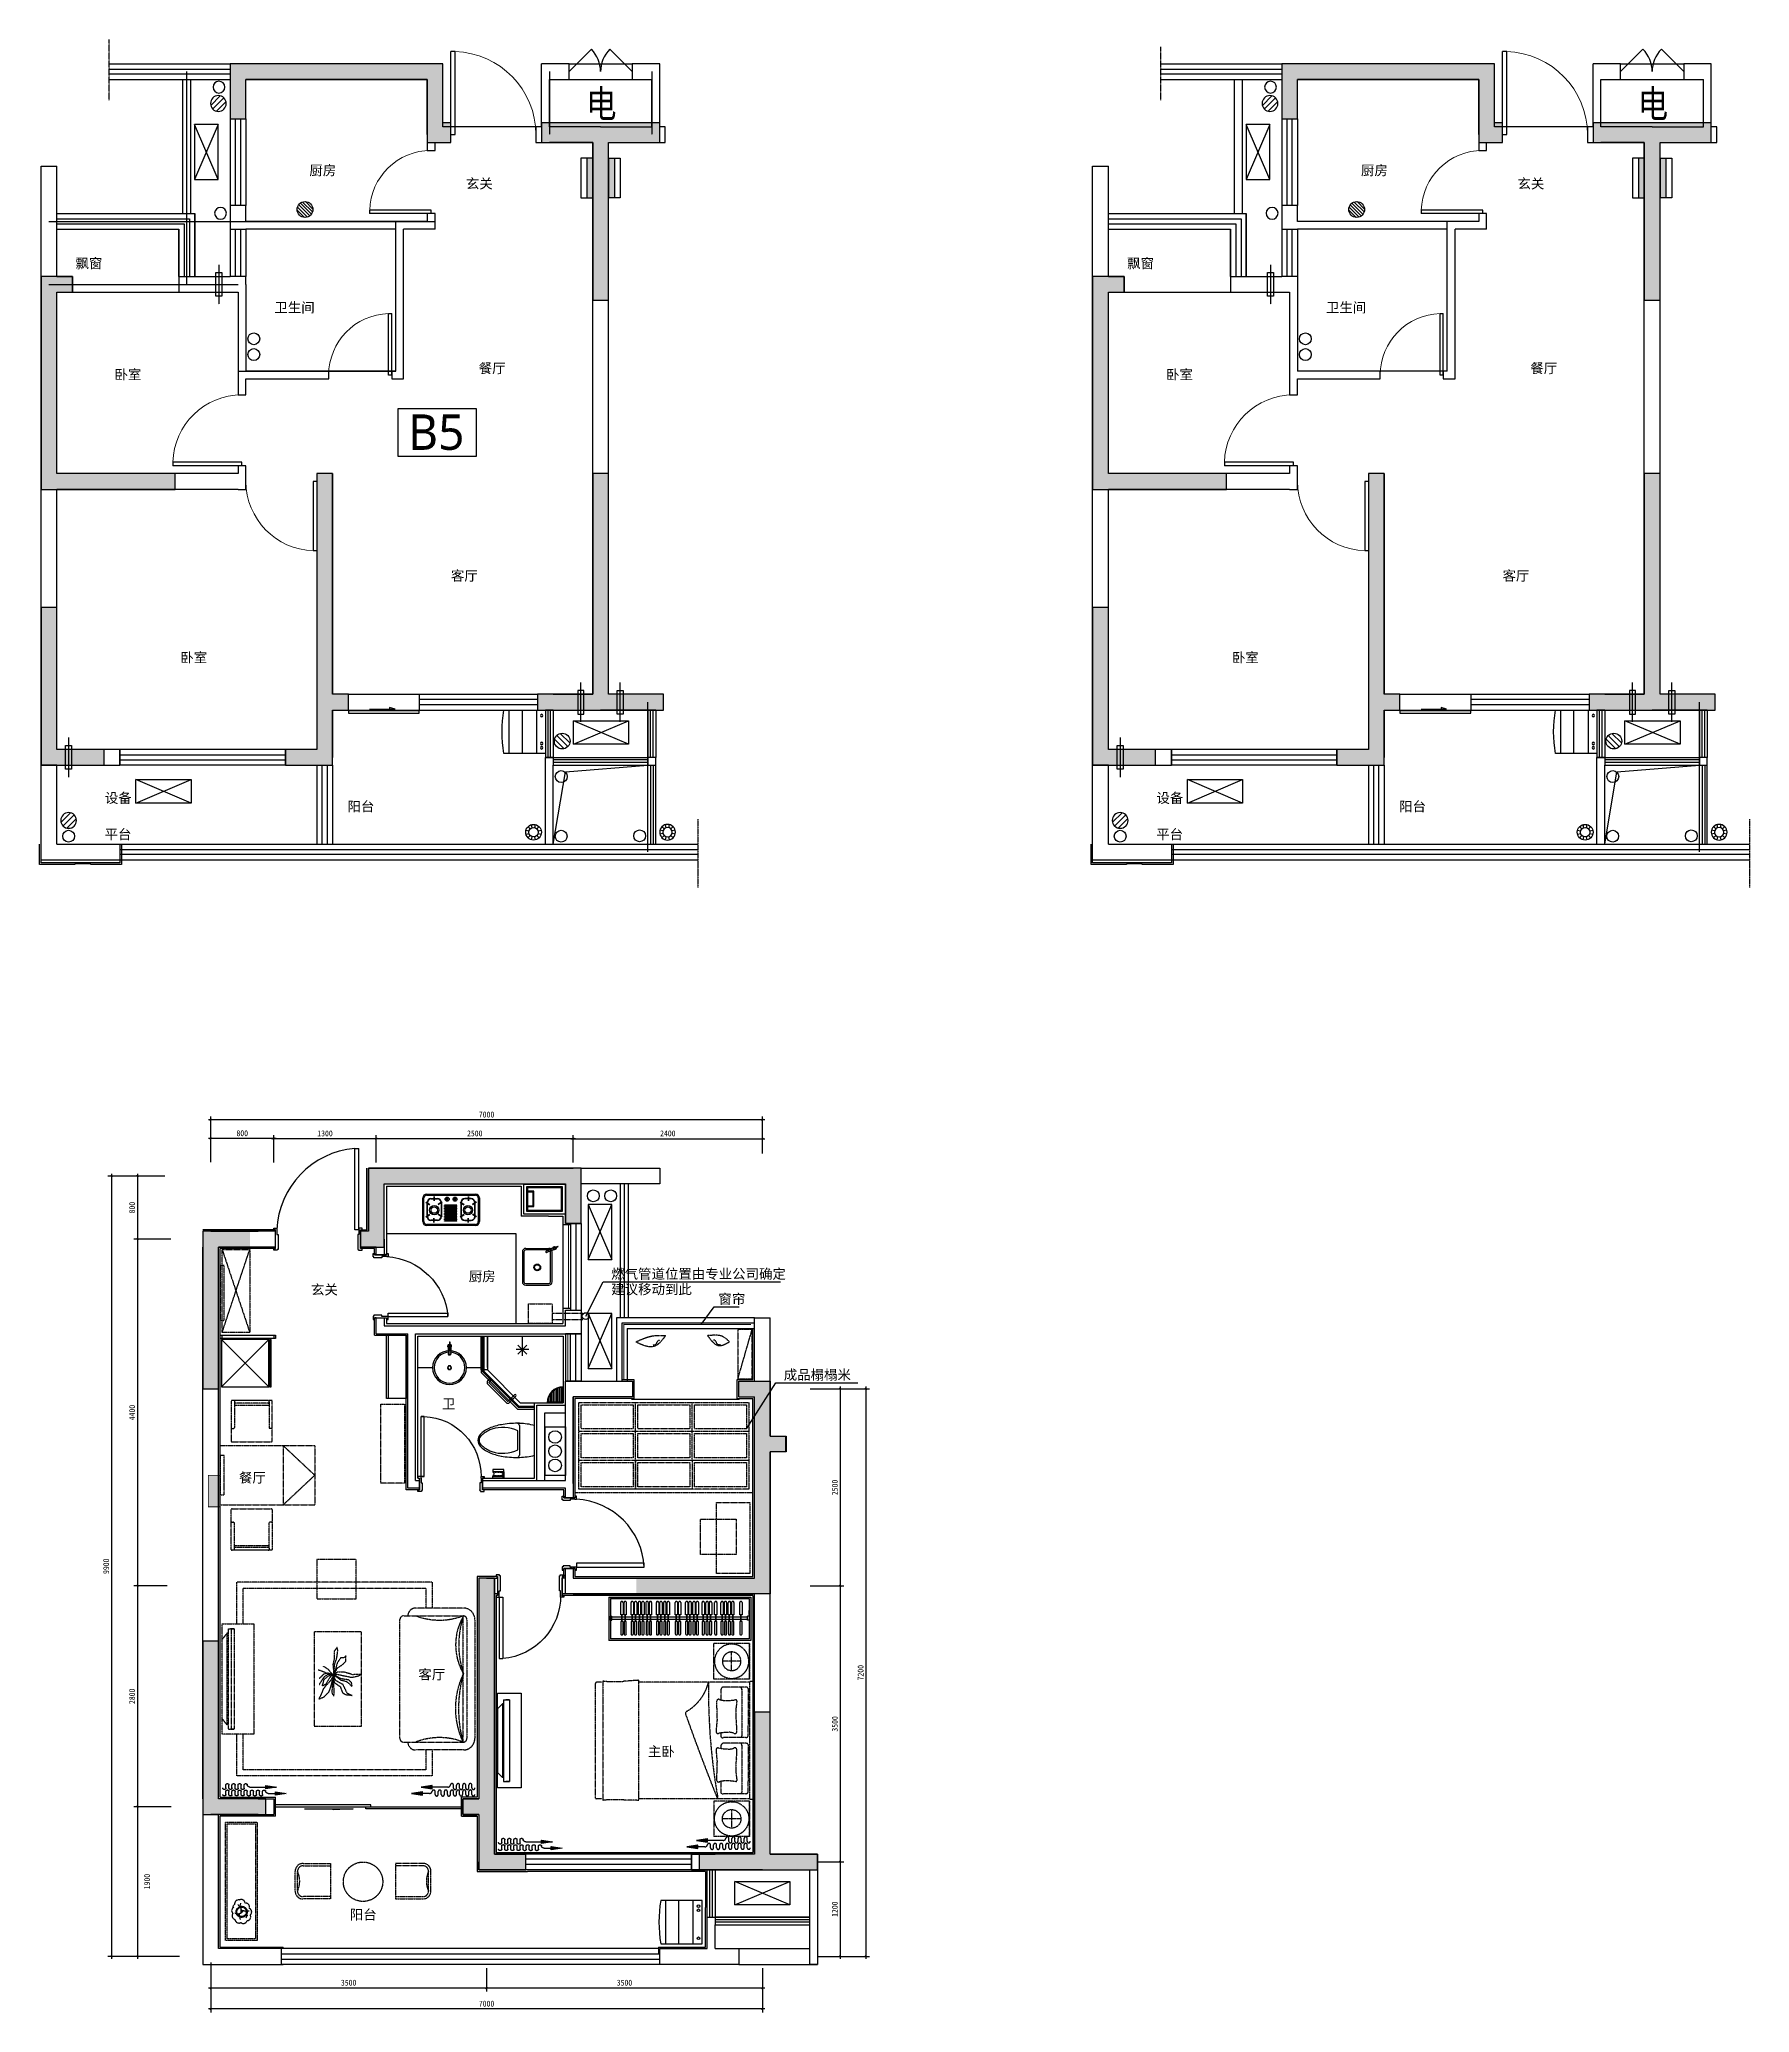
# Model space of a CAD drawing. Extents: x 3479 to 4537415, y 306 to 366510.
# Drawn here: x 4408867 to 4430567, y 256223 to 281253 of the extents above; entities that cross this region are included whole.
import ezdxf

# ---------------------------------------------------------------- set-up
doc = ezdxf.new("R2010")
doc.units = 0
doc.header["$LTSCALE"] = 10
doc.header["$MEASUREMENT"] = 0
doc.header["$PDMODE"] = 35
for name, pattern in [('ACAD_ISO04W100', [30, 24, -3, 0, -3]), ('CONTINOUS', [0]), ('DASH', [0.35, 0.25, -0.1]), ('DASHED', [0.75, 0.5, -0.25]), ('DOTE', [2.42, 2, -0.2, 0.02, -0.2]), ('HIDDEN', [0.375, 0.25, -0.125])]:
    doc.linetypes.add(name, pattern=pattern)
doc.layers.get('Defpoints').update_dxf_attribs({"color": 49, "linetype": 'DASH'})
for name, color, linetype in [('2外包线', 46, 'Continuous'), ('A-OTHER', 136, 'Continuous'), ('COLU_HATCH', 251, 'Continuous'), ('COLUMN', 11, 'Continuous'), ('DECORATION_厨房管', 173, 'Continuous'), ('DECORATION_地漏', 202, 'Continuous'), ('DETAIL_栏杆', 42, 'Continuous'), ('DETAIL_立管', 143, 'Continuous'), ('DETAIL_配电柜', 150, 'Continuous'), ('DETAL_空调', 153, 'CONTINOUS'), ('DOTE', 18, 'DOTE'), ('LINE', 137, 'Continuous'), ('LVTRY', 6, 'Continuous'), ('P-CURTAIN', 8, 'DASH'), ('P-DOOR', 30, 'Continuous'), ('P-DOOR FIN', 4, 'Continuous'), ('P-FIX FURNITURE', 134, 'Continuous'), ('P-FURNITURE', 8, 'Continuous'), ('P-TEXT', 15, 'Continuous'), ('P-TOILET', 134, 'Continuous'), ('P-TUBE', 6, 'Continuous'), ('P-WALL', 5, 'Continuous'), ('P-WALL FIN', 4, 'Continuous'), ('P-WINDOWS', 134, 'Continuous'), ('PUB_DIM', 3, 'Continuous'), ('PUB_HATCH', 8, 'Continuous'), ('PUB_TEXT', 7, 'Continuous'), ('PUB_户型编号', 20, 'Continuous'), ('WALL', 2, 'Continuous'), ('WINDOW', 143, 'Continuous'), ('WP_P_LG', 2, 'Continuous'), ('WP_Y_LG', 6, 'Continuous')]:
    doc.layers.add(name, color=color, linetype=linetype)
doc.styles.add('-宋体', font='simkai.ttf', dxfattribs={"width": 0.8})
doc.styles.add('HZ', font='Tssdeng.shx', dxfattribs={"width": 0.7, "bigfont": 'tssdchn.shx'})
doc.styles.get("Standard").update_dxf_attribs({"font": 'gbenor.shx', "bigfont": 'gbcbig.shx'})
doc.styles.add('WRYH', font='')
doc.styles.add('功能名称', font='', dxfattribs={"width": 0.7})
doc.styles.get('WRYH').set_extended_font_data('Microsoft YaHei')
doc.styles.get('功能名称').set_extended_font_data('SimSun')
doc.dimstyles.new('DIM-030', dxfattribs={"dimscale": 30, "dimtxt": 2.5, "dimasz": 0.8, "dimexe": 1.5, "dimexo": 2.5, "dimgap": 1, "dimtad": 1, "dimdec": 0, "dimzin": 12, "dimdsep": 46, "dimtxsty": '-宋体', "dimblk": 'ARCHTICK', "dimcen": 0, "dimdle": 1, "dimclrd": 256, "dimclre": 256, "dimclrt": 9, "dimadec": 0, "dimazin": 0, "dimtfac": 1, "dimtdec": 0, "dimtmove": 2, "dimatfit": 3, "dimldrblk": 'DOT', "dimfxl": 1, "dimtolj": 1, "dimtzin": 12, "dimarcsym": 0})

msp = doc.modelspace()

# ---------------------------------------------------------------- texts
at = {"layer": 'P-TEXT', "style": 'WRYH'}
for s, p in [('厨房', (4412292.6, 279530.4)), ('厨房', (4425636.1, 279530.4)), ('玄关', (4414278.5, 279361.5)), ('玄关', (4427622, 279361.5)), ('飘窗', (4409324.8, 278350.4)), ('飘窗', (4422668.3, 278350.4)), ('卫生间', (4411848.5, 277790)), ('卫生间', (4425192, 277790)), ('餐厅', (4414441.2, 277019.9)), ('餐厅', (4427784.7, 277019.9)), ('卧室', (4409819.5, 276939.9)), ('卧室', (4423163, 276939.9)), ('客厅', (4414088.4, 274387.5)), ('客厅', (4427431.9, 274387.5)), ('卧室', (4410654.5, 273349.8)), ('卧室', (4423998, 273349.8)), ('设备', (4409697.3, 271567.6)), ('阳台', (4412776.2, 271460.5)), ('设备', (4423040.8, 271567.6)), ('阳台', (4426119.7, 271460.5)), ('平台', (4409694.1, 271107.4)), ('平台', (4423037.6, 271107.4)), ('厨房', (4414315.6, 265500.5)), ('燃气管道位置由专业公司确定', (4416122.9, 265531.1)), ('玄关', (4412313.3, 265330.8)), ('建议移动到此', (4416122.9, 265334.8)), ('窗帘', (4417482.8, 265212.7)), ('成品榻榻米', (4418311.6, 264250.1)), ('卫', (4413974.9, 263884.1)), ('餐厅', (4411398.4, 262945.4)), ('客厅', (4413675.9, 260448.7)), ('阳台', (4412805.5, 257402.1))]:
    msp.add_text(s, height=125, dxfattribs=at).set_placement(p)
at = {"layer": 'PUB_TEXT', "style": '功能名称', "width": 0.8}
for p in [(4415807, 280261.1), (4429150.5, 280261.1)]:
    msp.add_text('电', height=350, dxfattribs=at).set_placement(p)
at = {"layer": 'PUB_户型编号', "style": 'WRYH'}
msp.add_text('B5', height=450, dxfattribs=at).set_placement((4413544.4, 276046.9))

# ---------------------------------------------------------------- blocks, each defined once
blk = doc.blocks.new('A$C7A796BF3')
for p, q in [((200, 0), (200, -300)), ((900, 0), (200, 0)), ((200, 0), (900, -300)), ((900, 0), (200, -300)), ((900, -300), (900, 0)), ((200, -300), (900, -300))]:
    blk.add_line(p, q)
blk = doc.blocks.new('A$C0DF322C5')
at = {"layer": 'LVTRY'}
for p, q in [((526, 550), (0, 550)), ((0, 550), (0, 0)), ((114, 550), (114, 0)), ((296, 550), (296, 0)), ((464, 550), (464, 0)), ((0, 0), (526, 0))]:
    blk.add_line(p, q, dxfattribs=at)
for centre in [(47, 480), (47, 125), (47, 72)]:
    blk.add_circle(centre, 16.3, dxfattribs=at)
blk.add_arc((-1057, 275), 1607, 350.1486, 9.8514, dxfattribs=at)
blk = doc.blocks.new('空调-02')
at = {"layer": 'DETAL_空调', "linetype": 'DASH', "ltscale": 0.5}
blk.add_line((0, -400), (0, 100), dxfattribs=at)
at = {"layer": 'DETAL_空调'}
blk.add_lwpolyline([(-37.5, -300), (37.5, -300), (37.5, 0), (-37.5, 0)], close=True, dxfattribs=at)
blk = doc.blocks.new('$PS001_0')
for p, q in [((-0.48, -0.12), (0.12, 0.48)), ((-0.35, -0.35), (0.35, 0.35)), ((-0.12, -0.49), (0.49, 0.12))]:
    blk.add_line(p, q)
blk.add_circle((0, 0), 0.5)
at = {"style": 'HZ', "width": 0.7, "flags": 1}
for tag in ['UNIT', 'WHAT', 'SPEC']:
    blk.add_attdef(tag, (0, 0), '', height=0.001, dxfattribs=at)
blk = doc.blocks.new('$LIGUAN')
at = {"color": 0, "linetype": 'Continuous'}
blk.add_circle((0, 0), 0.5, dxfattribs=at)
at = {"color": 0, "flags": 1}
for tag in ['THICK', 'BG_D', 'BG_T']:
    blk.add_attdef(tag, (0, 0), '', height=0.0001, dxfattribs=at)
blk = doc.blocks.new('地漏-03')
at = {"layer": 'LVTRY'}
for p, q in [((-97, 26), (-58, 16)), ((-71, 71), (-42, 42)), ((-16, 58), (-26, 97)), ((16, 58), (26, 97)), ((42, 42), (71, 71)), ((58, 16), (97, 26)), ((-97, -26), (-58, -16)), ((-71, -71), (-42, -42)), ((-26, -97), (-16, -58)), ((26, -97), (16, -58)), ((42, -42), (71, -71)), ((58, -16), (97, -26))]:
    blk.add_line(p, q, dxfattribs=at)
for radius in [100, 60]:
    blk.add_circle((0, 0), radius, dxfattribs=at)
blk = doc.blocks.new('配电箱-01')
at = {"layer": 'DETAIL_配电柜'}
h = blk.add_hatch(color=256, dxfattribs=at)
h.dxf.hatch_style = 1
h.paths.add_polyline_path([(500, -150), (500, -75), (0, -75), (0, -150)])
for p, q in [((0, 0), (0, -150)), ((500, 0), (0, 0)), ((500, -150), (500, 0)), ((500, -75), (0, -75)), ((0, -150), (500, -150)), ((500, -150), (0, -150))]:
    blk.add_line(p, q, dxfattribs=at)
blk = doc.blocks.new('$DorLib2D$00000001')
for p, q in [((0.45, 0.975), (0.5, 0.975)), ((0.45, 0), (0.45, 0.975)), ((0.5, 0), (0.5, 0.975)), ((0.5, 0), (0.45, 0))]:
    blk.add_line(p, q)
at = {"lineweight": 13}
blk.add_arc((0.475, 0), 0.975, 91.4693, 180, dxfattribs=at)
blk = doc.blocks.new('$DorLib2D$00000116')
at = {"color": 0}
for p, q in [((-0.5, 0), (-0.146, 0.354)), ((0.5, 0), (0.146, 0.354))]:
    blk.add_line(p, q, dxfattribs=at)
for centre, start, end in [((-0.5, 0), 0, 45), ((0.5, 0), 135, 180)]:
    blk.add_arc(centre, 0.5, start, end, dxfattribs=at)
blk = doc.blocks.new('$WINLIB2D$00000001')
at = {"color": 0}
for points in [[(-0.5, 0.5), (-0.5, -0.5)], [(-0.5, 0.5), (0.5, 0.5)], [(0.5, -0.5), (0.5, 0.5)], [(0.5, 0.167), (-0.5, 0.167)], [(0.5, -0.167), (-0.5, -0.167)], [(-0.5, -0.5), (0.5, -0.5)]]:
    blk.add_lwpolyline(points, dxfattribs=at)
blk = doc.blocks.new('$TCHSYS$WIN2D')
for p, q in [((-0.5, 0.5), (0.5, 0.5)), ((-0.5, 0.5), (-0.5, -0.5)), ((0.5, 0.5), (0.5, -0.5)), ((0.5, 0.167), (-0.5, 0.167)), ((0.5, -0.167), (-0.5, -0.167)), ((-0.5, -0.5), (0.5, -0.5))]:
    blk.add_line(p, q)
blk = doc.blocks.new('$DorLib2D$00000129')
at = {"color": 0, "linetype": 'Continuous'}
for p, q in [((-0.5, 0.545), (-0.5, 0.687)), ((-0.5, 0.687), (0.5, 0.687)), ((0.5, 0.687), (0.5, 0.545)), ((0.5, 0.545), (-0.5, 0.545)), ((-0.5, 0.5), (-0.5, 0.545)), ((-0.2, 0.437), (0.158, 0.437)), ((0.08, 0.341), (0.08, 0.437)), ((0.158, 0.437), (0.08, 0.341)), ((0.5, 0.5), (0.5, 0.545))]:
    blk.add_line(p, q, dxfattribs=at)
blk = doc.blocks.new('A$C3C30040B')
at = {"layer": 'P-FURNITURE'}
for p, q in [((0, 50), (0, 350)), ((15, 50), (15, 350)), ((38, 296), (86, 263)), ((40, 298), (87, 265)), ((42, 301), (89, 268)), ((50, 400), (670, 400)), ((50, 385), (670, 385)), ((55, 115), (55, 292)), ((60, 115), (60, 292)), ((105, 342), (187, 342)), ((105, 337), (187, 337)), ((139, 367), (139, 313)), ((142, 367), (142, 313)), ((145, 367), (145, 313)), ((242, 301), (195, 268)), ((244, 298), (197, 265)), ((244, 298), (197, 265)), ((246, 296), (198, 263)), ((232, 292), (232, 115)), ((237, 292), (237, 115)), ((432, 259), (276, 259)), ((276, 254), (276, 259)), ((432, 254), (276, 254)), ((432, 254), (432, 259)), ((432, 254), (432, 254)), ((474, 296), (522, 263)), ((476, 298), (523, 265)), ((478, 301), (525, 268)), ((483, 292), (483, 115)), ((488, 292), (488, 115)), ((615, 342), (533, 342)), ((615, 337), (533, 337)), ((575, 367), (575, 313)), ((578, 367), (578, 313)), ((578, 367), (578, 313)), ((581, 367), (581, 313)), ((678, 301), (631, 268)), ((680, 298), (633, 265)), ((682, 296), (634, 263)), ((660, 115), (660, 292)), ((665, 115), (665, 292)), ((705, 350), (705, 50)), ((720, 350), (720, 50)), ((38, 112), (86, 144)), ((40, 109), (87, 142)), ((42, 107), (89, 139)), ((670, 15), (50, 15)), ((187, 70), (105, 70)), ((187, 65), (105, 65)), ((139, 40), (139, 94)), ((142, 40), (142, 94)), ((145, 40), (145, 94)), ((242, 107), (195, 139)), ((244, 109), (197, 142)), ((246, 112), (198, 144)), ((432, 240), (276, 240)), ((276, 235), (276, 240)), ((432, 235), (276, 235)), ((432, 219), (276, 219)), ((276, 214), (276, 219)), ((432, 214), (276, 214)), ((432, 199), (276, 199)), ((276, 194), (276, 199)), ((432, 194), (276, 194)), ((432, 179), (276, 179)), ((276, 174), (276, 179)), ((432, 174), (276, 174)), ((432, 159), (276, 159)), ((276, 154), (276, 159)), ((432, 154), (276, 154)), ((432, 139), (276, 139)), ((276, 134), (276, 139)), ((432, 134), (276, 134)), ((432, 119), (276, 119)), ((276, 114), (276, 119)), ((432, 114), (276, 114)), ((432, 99), (276, 99)), ((276, 94), (276, 99)), ((432, 94), (276, 94)), ((432, 79), (276, 79)), ((276, 74), (276, 79)), ((432, 74), (276, 74)), ((432, 59), (276, 59)), ((276, 54), (276, 59)), ((432, 54), (276, 54)), ((432, 235), (432, 240)), ((432, 214), (432, 219)), ((432, 194), (432, 199)), ((432, 174), (432, 179)), ((432, 154), (432, 159)), ((432, 134), (432, 139)), ((432, 114), (432, 119)), ((432, 94), (432, 99)), ((432, 74), (432, 79)), ((432, 54), (432, 59)), ((474, 112), (522, 144)), ((476, 109), (523, 142)), ((478, 107), (525, 139)), ((533, 70), (615, 70)), ((533, 65), (615, 65)), ((575, 40), (575, 94)), ((578, 40), (578, 94)), ((581, 40), (581, 94)), ((678, 107), (631, 139)), ((680, 109), (633, 142)), ((682, 112), (634, 144)), ((670, 0), (50, 0))]:
    blk.add_line(p, q, dxfattribs=at)
for points in [[(303, 360), (315, 360), (315, 313), (303, 313)], [(404, 360), (417, 360), (417, 313), (404, 313)]]:
    blk.add_lwpolyline(points, close=True, dxfattribs=at)
for centre, radius in [((146, 196), 58.3), ((310, 335), 25.5), ((410, 335), 25.5), ((574, 196), 58.3), ((146, 196), 40.1), ((574, 196), 40.1)]:
    blk.add_circle(centre, radius, dxfattribs=at)
for centre, radius, start, end in [((50, 350), 50, 90, 180), ((50, 350), 35, 90, 180), ((105, 292), 50, 90, 180), ((105, 292), 45, 90, 180), ((187, 292), 50, 0, 90), ((187, 292), 45, 0, 90), ((533, 292), 50, 90, 180), ((533, 292), 45, 90, 180), ((615, 292), 50, 0, 90), ((615, 292), 45, 0, 90), ((670, 350), 50, 0, 90), ((670, 350), 35, 0, 90), ((50, 50), 50, 180, 270), ((50, 50), 35, 180, 270), ((105, 115), 50, 180, 270), ((105, 115), 45, 180, 270), ((187, 115), 45, 270, 0), ((187, 115), 50, 270, 0), ((533, 115), 50, 180, 270), ((533, 115), 45, 180, 270), ((615, 115), 45, 270, 0), ((615, 115), 50, 270, 0), ((670, 50), 35, 270, 0), ((670, 50), 50, 270, 0)]:
    blk.add_arc(centre, radius, start, end, dxfattribs=at)
blk = doc.blocks.new('A$C282A6FD9')
at = {"layer": 'P-FURNITURE'}
for p, q in [((75, 1035), (75, 0)), ((75, 1035), (150, 1035)), ((150, 1035), (105, 1035)), ((150, 1035), (150, 0)), ((62, 986), (0, 922)), ((0, 922), (0, 113)), ((62, 986), (62, 49)), ((75, 986), (62, 986)), ((62, 49), (0, 113)), ((75, 49), (62, 49)), ((75, 0), (150, 0)), ((150, 0), (105, 0))]:
    blk.add_line(p, q, dxfattribs=at)
blk = doc.blocks.new('A$C08FD2BA4')
at = {"layer": 'P-FURNITURE'}
for p, q in [((526, 550), (0, 550)), ((0, 550), (0, 0)), ((114, 550), (114, 0)), ((296, 550), (296, 0)), ((464, 550), (464, 0)), ((0, 0), (526, 0))]:
    blk.add_line(p, q, dxfattribs=at)
for centre in [(47, 480), (47, 125), (47, 72)]:
    blk.add_circle(centre, 16.3, dxfattribs=at)
blk.add_arc((-1057, 275), 1607, 350.1486, 9.8514, dxfattribs=at)
blk = doc.blocks.new('_ArchTick')
at = {"color": 0, "linetype": 'ByBlock', "const_width": 0.4}
blk.add_lwpolyline([(-0.5, -0.5), (0.5, 0.5)], dxfattribs=at)
blk = doc.blocks.new('*D427')
at = {"layer": 'Defpoints', "color": 0, "transparency": 16777216}
for p in [(4413141, 267307), (4413141, 266933), (4415641, 266933)]:
    blk.add_point(p, dxfattribs=at)
at = {"layer": 'PUB_DIM', "lineweight": -2, "transparency": 16777216}
for p, q in [((4413141, 267008), (4413141, 267352)), ((4415641, 267008), (4415641, 267352)), ((4415671, 267307), (4413111, 267307))]:
    blk.add_line(p, q, dxfattribs=at)
at = {"layer": 'PUB_DIM', "lineweight": -2, "transparency": 16777216, "xscale": 24, "yscale": 24, "zscale": 24, "rotation": 180}
blk.add_blockref('_ArchTick', (4413141, 267307), dxfattribs=at)
at = {"layer": 'PUB_DIM', "lineweight": -2, "transparency": 16777216, "xscale": 24, "yscale": 24, "zscale": 24}
blk.add_blockref('_ArchTick', (4415641, 267307), dxfattribs=at)
at = {"layer": 'PUB_DIM', "color": 9, "transparency": 16777216, "insert": (4414391, 267375), "char_height": 75, "attachment_point": 5, "style": '-宋体'}
blk.add_mtext('\\A1;2500', dxfattribs=at)
blk = doc.blocks.new('_Dot')
at = {"color": 0, "linetype": 'ByBlock', "lineweight": -2}
blk.add_line((-0.5, 0), (-1, 0), dxfattribs=at)
at = {"color": 0, "linetype": 'ByBlock', "const_width": 0.5}
blk.add_lwpolyline([(-0.25, 0, 1), (0.25, 0, 1)], format="xyb", close=True, dxfattribs=at)
blk = doc.blocks.new('*D428')
at = {"layer": 'Defpoints', "color": 0, "transparency": 16777216}
for p in [(4411841, 267307), (4411841, 266933), (4413141, 266946)]:
    blk.add_point(p, dxfattribs=at)
at = {"layer": 'PUB_DIM', "lineweight": -2, "transparency": 16777216}
for p, q in [((4411841, 267008), (4411841, 267352)), ((4413141, 267021), (4413141, 267352)), ((4413171, 267307), (4411811, 267307))]:
    blk.add_line(p, q, dxfattribs=at)
at = {"layer": 'PUB_DIM', "lineweight": -2, "transparency": 16777216, "xscale": 24, "yscale": 24, "zscale": 24, "rotation": 180}
blk.add_blockref('_ArchTick', (4411841, 267307), dxfattribs=at)
at = {"layer": 'PUB_DIM', "lineweight": -2, "transparency": 16777216, "xscale": 24, "yscale": 24, "zscale": 24}
blk.add_blockref('_ArchTick', (4413141, 267307), dxfattribs=at)
at = {"layer": 'PUB_DIM', "color": 9, "transparency": 16777216, "insert": (4412491, 267375), "char_height": 75, "attachment_point": 5, "style": '-宋体'}
blk.add_mtext('\\A1;1300', dxfattribs=at)
blk = doc.blocks.new('*D429')
at = {"layer": 'Defpoints', "color": 0, "transparency": 16777216}
for p in [(4418573, 264134), (4418573, 261634), (4419028, 261634)]:
    blk.add_point(p, dxfattribs=at)
at = {"layer": 'PUB_DIM', "lineweight": -2, "transparency": 16777216}
for p, q in [((4418648, 264134), (4419073, 264134)), ((4419028, 264164), (4419028, 261604)), ((4418648, 261634), (4419073, 261634))]:
    blk.add_line(p, q, dxfattribs=at)
at = {"layer": 'PUB_DIM', "lineweight": -2, "transparency": 16777216, "xscale": 24, "yscale": 24, "zscale": 24}
for p, rotation in [((4419028, 264134), 90), ((4419028, 261634), 270)]:
    blk.add_blockref('_ArchTick', p, dxfattribs=dict(at, rotation=rotation))
at = {"layer": 'PUB_DIM', "color": 9, "transparency": 16777216, "insert": (4418960, 262884), "char_height": 75, "attachment_point": 5, "rotation": 90, "style": '-宋体'}
blk.add_mtext('\\A1;2500', dxfattribs=at)
blk = doc.blocks.new('*D430')
at = {"layer": 'Defpoints', "color": 0, "transparency": 16777216}
for p in [(4418573, 261634), (4418664, 258134), (4419028, 258134)]:
    blk.add_point(p, dxfattribs=at)
at = {"layer": 'PUB_DIM', "lineweight": -2, "transparency": 16777216}
for p, q in [((4418648, 261634), (4419073, 261634)), ((4419028, 261664), (4419028, 258104)), ((4418739, 258134), (4419073, 258134))]:
    blk.add_line(p, q, dxfattribs=at)
at = {"layer": 'PUB_DIM', "lineweight": -2, "transparency": 16777216, "xscale": 24, "yscale": 24, "zscale": 24}
for p, rotation in [((4419028, 261634), 90), ((4419028, 258134), 270)]:
    blk.add_blockref('_ArchTick', p, dxfattribs=dict(at, rotation=rotation))
at = {"layer": 'PUB_DIM', "color": 9, "transparency": 16777216, "insert": (4418960, 259884), "char_height": 75, "attachment_point": 5, "rotation": 90, "style": '-宋体'}
blk.add_mtext('\\A1;3500', dxfattribs=at)
blk = doc.blocks.new('*D431')
at = {"layer": 'Defpoints', "color": 0, "transparency": 16777216}
for p in [(4418664, 258134), (4418664, 256934), (4419028, 256934)]:
    blk.add_point(p, dxfattribs=at)
at = {"layer": 'PUB_DIM', "lineweight": -2, "transparency": 16777216}
for p, q in [((4418739, 258134), (4419073, 258134)), ((4419028, 258164), (4419028, 256904)), ((4418739, 256934), (4419073, 256934))]:
    blk.add_line(p, q, dxfattribs=at)
at = {"layer": 'PUB_DIM', "lineweight": -2, "transparency": 16777216, "xscale": 24, "yscale": 24, "zscale": 24}
for p, rotation in [((4419028, 258134), 90), ((4419028, 256934), 270)]:
    blk.add_blockref('_ArchTick', p, dxfattribs=dict(at, rotation=rotation))
at = {"layer": 'PUB_DIM', "color": 9, "transparency": 16777216, "insert": (4418960, 257534), "char_height": 75, "attachment_point": 5, "rotation": 90, "style": '-宋体'}
blk.add_mtext('\\A1;1200', dxfattribs=at)
blk = doc.blocks.new('*D432')
at = {"layer": 'Defpoints', "color": 0, "transparency": 16777216}
for p in [(4411041, 267309), (4411041, 266935), (4411841, 266933)]:
    blk.add_point(p, dxfattribs=at)
at = {"layer": 'PUB_DIM', "lineweight": -2, "transparency": 16777216}
for p, q in [((4411041, 267010), (4411041, 267354)), ((4411841, 267008), (4411841, 267354)), ((4411871, 267309), (4411011, 267309))]:
    blk.add_line(p, q, dxfattribs=at)
at = {"layer": 'PUB_DIM', "lineweight": -2, "transparency": 16777216, "xscale": 24, "yscale": 24, "zscale": 24, "rotation": 180}
blk.add_blockref('_ArchTick', (4411041, 267309), dxfattribs=at)
at = {"layer": 'PUB_DIM', "lineweight": -2, "transparency": 16777216, "xscale": 24, "yscale": 24, "zscale": 24}
blk.add_blockref('_ArchTick', (4411841, 267309), dxfattribs=at)
at = {"layer": 'PUB_DIM', "color": 9, "transparency": 16777216, "insert": (4411441, 267377), "char_height": 75, "attachment_point": 5, "style": '-宋体'}
blk.add_mtext('\\A1;800', dxfattribs=at)
blk = doc.blocks.new('*D433')
at = {"layer": 'Defpoints', "color": 0, "transparency": 16777216}
for p in [(4410535, 266834), (4410111, 266034), (4410535, 266034)]:
    blk.add_point(p, dxfattribs=at)
at = {"layer": 'PUB_DIM', "lineweight": -2, "transparency": 16777216}
for p, q in [((4410460, 266834), (4410066, 266834)), ((4410111, 266864), (4410111, 266004)), ((4410460, 266034), (4410066, 266034))]:
    blk.add_line(p, q, dxfattribs=at)
at = {"layer": 'PUB_DIM', "lineweight": -2, "transparency": 16777216, "xscale": 24, "yscale": 24, "zscale": 24}
for p, rotation in [((4410111, 266834), 90), ((4410111, 266034), 270)]:
    blk.add_blockref('_ArchTick', p, dxfattribs=dict(at, rotation=rotation))
at = {"layer": 'PUB_DIM', "color": 9, "transparency": 16777216, "insert": (4410043, 266434), "char_height": 75, "attachment_point": 5, "rotation": 90, "style": '-宋体'}
blk.add_mtext('\\A1;800', dxfattribs=at)
blk = doc.blocks.new('*D434')
at = {"layer": 'Defpoints', "color": 0, "transparency": 16777216}
for p in [(4410608, 266034), (4410111, 261634), (4410563, 261634)]:
    blk.add_point(p, dxfattribs=at)
at = {"layer": 'PUB_DIM', "lineweight": -2, "transparency": 16777216}
for p, q in [((4410533, 266034), (4410066, 266034)), ((4410111, 266064), (4410111, 261604)), ((4410488, 261634), (4410066, 261634))]:
    blk.add_line(p, q, dxfattribs=at)
at = {"layer": 'PUB_DIM', "lineweight": -2, "transparency": 16777216, "xscale": 24, "yscale": 24, "zscale": 24}
for p, rotation in [((4410111, 266034), 90), ((4410111, 261634), 270)]:
    blk.add_blockref('_ArchTick', p, dxfattribs=dict(at, rotation=rotation))
at = {"layer": 'PUB_DIM', "color": 9, "transparency": 16777216, "insert": (4410043, 263834), "char_height": 75, "attachment_point": 5, "rotation": 90, "style": '-宋体'}
blk.add_mtext('\\A1;4400', dxfattribs=at)
blk = doc.blocks.new('*D435')
at = {"layer": 'Defpoints', "color": 0, "transparency": 16777216}
for p in [(4410372, 261634), (4410111, 258834), (4410612, 258834)]:
    blk.add_point(p, dxfattribs=at)
at = {"layer": 'PUB_DIM', "lineweight": -2, "transparency": 16777216}
for p, q in [((4410297, 261634), (4410066, 261634)), ((4410111, 261664), (4410111, 258804)), ((4410537, 258834), (4410066, 258834))]:
    blk.add_line(p, q, dxfattribs=at)
at = {"layer": 'PUB_DIM', "lineweight": -2, "transparency": 16777216, "xscale": 24, "yscale": 24, "zscale": 24}
for p, rotation in [((4410111, 261634), 90), ((4410111, 258834), 270)]:
    blk.add_blockref('_ArchTick', p, dxfattribs=dict(at, rotation=rotation))
at = {"layer": 'PUB_DIM', "color": 9, "transparency": 16777216, "insert": (4410043, 260234), "char_height": 75, "attachment_point": 5, "rotation": 90, "style": '-宋体'}
blk.add_mtext('\\A1;2800', dxfattribs=at)
blk = doc.blocks.new('*D436')
at = {"layer": 'Defpoints', "color": 0, "transparency": 16777216}
for p in [(4410487, 258834), (4410111, 256934), (4410719, 256934)]:
    blk.add_point(p, dxfattribs=at)
at = {"layer": 'PUB_DIM', "lineweight": -2, "transparency": 16777216}
for p, q in [((4410412, 258834), (4410066, 258834)), ((4410111, 258864), (4410111, 256904)), ((4410644, 256934), (4410066, 256934))]:
    blk.add_line(p, q, dxfattribs=at)
at = {"layer": 'PUB_DIM', "lineweight": -2, "transparency": 16777216, "xscale": 24, "yscale": 24, "zscale": 24}
for p, rotation in [((4410111, 258834), 90), ((4410111, 256934), 270)]:
    blk.add_blockref('_ArchTick', p, dxfattribs=dict(at, rotation=rotation))
at = {"layer": 'PUB_DIM', "color": 9, "transparency": 16777216, "insert": (4410233, 257884), "char_height": 75, "attachment_point": 5, "rotation": 90, "style": '-宋体'}
blk.add_mtext('\\A1;1900', dxfattribs=at)
blk = doc.blocks.new('*D437')
at = {"layer": 'Defpoints', "color": 0, "transparency": 16777216}
for p in [(4418041, 267307), (4415641, 266933), (4418041, 267047)]:
    blk.add_point(p, dxfattribs=at)
at = {"layer": 'PUB_DIM', "lineweight": -2, "transparency": 16777216}
for p, q in [((4415641, 267008), (4415641, 267352)), ((4418041, 267122), (4418041, 267352)), ((4415611, 267307), (4418071, 267307))]:
    blk.add_line(p, q, dxfattribs=at)
at = {"layer": 'PUB_DIM', "lineweight": -2, "transparency": 16777216, "xscale": 24, "yscale": 24, "zscale": 24, "rotation": 180}
blk.add_blockref('_ArchTick', (4415641, 267307), dxfattribs=at)
at = {"layer": 'PUB_DIM', "lineweight": -2, "transparency": 16777216, "xscale": 24, "yscale": 24, "zscale": 24}
blk.add_blockref('_ArchTick', (4418041, 267307), dxfattribs=at)
at = {"layer": 'PUB_DIM', "color": 9, "transparency": 16777216, "insert": (4416841, 267375), "char_height": 75, "attachment_point": 5, "style": '-宋体'}
blk.add_mtext('\\A1;2400', dxfattribs=at)
blk = doc.blocks.new('*D438')
at = {"layer": 'Defpoints', "color": 0, "transparency": 16777216}
for p in [(4414541, 256861), (4418041, 256861), (4414541, 256533)]:
    blk.add_point(p, dxfattribs=at)
at = {"layer": 'PUB_DIM', "lineweight": -2, "transparency": 16777216}
for p, q in [((4414541, 256786), (4414541, 256488)), ((4418041, 256786), (4418041, 256488)), ((4418071, 256533), (4414511, 256533))]:
    blk.add_line(p, q, dxfattribs=at)
at = {"layer": 'PUB_DIM', "lineweight": -2, "transparency": 16777216, "xscale": 24, "yscale": 24, "zscale": 24, "rotation": 180}
blk.add_blockref('_ArchTick', (4414541, 256533), dxfattribs=at)
at = {"layer": 'PUB_DIM', "lineweight": -2, "transparency": 16777216, "xscale": 24, "yscale": 24, "zscale": 24}
blk.add_blockref('_ArchTick', (4418041, 256533), dxfattribs=at)
at = {"layer": 'PUB_DIM', "color": 9, "transparency": 16777216, "insert": (4416291, 256601), "char_height": 75, "attachment_point": 5, "style": '-宋体'}
blk.add_mtext('\\A1;3500', dxfattribs=at)
blk = doc.blocks.new('*D439')
at = {"layer": 'Defpoints', "color": 0, "transparency": 16777216}
for p in [(4411041, 256931), (4414541, 256861), (4411041, 256533)]:
    blk.add_point(p, dxfattribs=at)
at = {"layer": 'PUB_DIM', "lineweight": -2, "transparency": 16777216}
for p, q in [((4411041, 256856), (4411041, 256488)), ((4414541, 256786), (4414541, 256488)), ((4414571, 256533), (4411011, 256533))]:
    blk.add_line(p, q, dxfattribs=at)
at = {"layer": 'PUB_DIM', "lineweight": -2, "transparency": 16777216, "xscale": 24, "yscale": 24, "zscale": 24, "rotation": 180}
blk.add_blockref('_ArchTick', (4411041, 256533), dxfattribs=at)
at = {"layer": 'PUB_DIM', "lineweight": -2, "transparency": 16777216, "xscale": 24, "yscale": 24, "zscale": 24}
blk.add_blockref('_ArchTick', (4414541, 256533), dxfattribs=at)
at = {"layer": 'PUB_DIM', "color": 9, "transparency": 16777216, "insert": (4412791, 256601), "char_height": 75, "attachment_point": 5, "style": '-宋体'}
blk.add_mtext('\\A1;3500', dxfattribs=at)
blk = doc.blocks.new('4798797979')
at = {"layer": 'P-CURTAIN', "ltscale": 200}
for p, q in [((4960885, -371651), (4960885, -371688)), ((4960923, -371651), (4960924, -371688)), ((4960962, -371651), (4960962, -371688)), ((4961001, -371651), (4961001, -371688)), ((4961040, -371651), (4961040, -371687)), ((4961079, -371651), (4961079, -371687)), ((4961118, -371651), (4961118, -371687)), ((4961156, -371650), (4961156, -371687)), ((4961195, -371650), (4961195, -371687)), ((4961234, -371650), (4961234, -371687)), ((4961273, -371650), (4961273, -371687)), ((4961312, -371650), (4961312, -371687)), ((4961350, -371650), (4961350, -371687)), ((4961422, -371664), (4961534, -371664)), ((4960885, -371733), (4960885, -371769)), ((4960924, -371733), (4960924, -371769)), ((4960962, -371732), (4960962, -371769)), ((4961001, -371732), (4961001, -371769)), ((4961040, -371732), (4961040, -371769)), ((4961079, -371732), (4961079, -371769)), ((4961118, -371732), (4961118, -371769)), ((4961189, -371744), (4961527, -371744))]:
    blk.add_line(p, q, dxfattribs=at)
for points in [[(4961513, -371685), (4961650, -371664), (4961513, -371642)], [(4961516, -371682), (4961634, -371664), (4961516, -371645)], [(4961518, -371680), (4961619, -371664), (4961518, -371648)], [(4961521, -371677), (4961603, -371664), (4961521, -371651)], [(4961523, -371674), (4961587, -371664), (4961523, -371654)], [(4961526, -371671), (4961571, -371664), (4961526, -371656)], [(4961528, -371668), (4961555, -371664), (4961528, -371659)], [(4961531, -371665), (4961539, -371664), (4961531, -371662)], [(4961390, -371766), (4961527, -371744), (4961390, -371722)], [(4961392, -371763), (4961511, -371744), (4961392, -371725)], [(4961395, -371760), (4961495, -371744), (4961395, -371728)], [(4961397, -371757), (4961479, -371744), (4961397, -371731)], [(4961400, -371754), (4961463, -371744), (4961400, -371734)], [(4961402, -371751), (4961447, -371744), (4961402, -371737)], [(4961405, -371748), (4961431, -371744), (4961405, -371740)], [(4961407, -371746), (4961415, -371744), (4961407, -371743)]]:
    blk.add_lwpolyline(points, close=True, dxfattribs=at)
for centre, radius, start, end in [((4960865, -371651), 19.4, 0.0339, 180.0339), ((4960904, -371688), 19.4, 180.0339, 0.0339), ((4960943, -371651), 19.4, 0.0339, 180.0339), ((4960982, -371688), 19.4, 180.0339, 0.0339), ((4961021, -371651), 19.4, 0.0339, 180.0339), ((4961059, -371687), 19.4, 180.0339, 0.0339), ((4961098, -371651), 19.4, 0.0339, 180.0339), ((4961137, -371687), 19.4, 180.0339, 0.0339), ((4961176, -371650), 19.4, 0.0339, 180.0339), ((4961215, -371687), 19.4, 180.0339, 0.0339), ((4961253, -371650), 19.4, 0.0339, 180.0339), ((4961292, -371687), 19.4, 180.0339, 0.0339), ((4961331, -371650), 19.4, 0.0339, 180.0339), ((4961370, -371687), 19.4, 180.0339, 349.0244), ((4961422, -371697), 33.7, 90.0339, 169.0244), ((4960865, -371733), 19.4, 0.0339, 180.0339), ((4960943, -371733), 19.4, 0.0339, 180.0339), ((4961021, -371732), 19.4, 0.0339, 180.0339), ((4961098, -371732), 19.4, 0.0339, 180.0339), ((4961189, -371778), 33.7, 90.0339, 170.4391)]:
    blk.add_arc(centre, radius, start, end, dxfattribs=at)
at = {"layer": 'P-CURTAIN', "ltscale": 300}
for centre, end in [((4960904, -371769), 0.0339), ((4960982, -371769), 0.0339), ((4961059, -371769), 0.0339), ((4961137, -371769), 350.4391)]:
    blk.add_arc(centre, 19.4, 180.0339, end, dxfattribs=at)
blk = doc.blocks.new('A$C65BE72FD')
at = {"layer": 'P-FURNITURE', "ltscale": 500}
for p, q in [((0, 550), (0, 0)), ((0, 550), (0, 0)), ((0, 550), (1800, 550)), ((20, 530), (20, 20)), ((20, 530), (20, 20)), ((20, 530), (1780, 530)), ((1780, 530), (1780, 40)), ((1780, 530), (1780, 20)), ((1800, 550), (1800, 40)), ((1800, 550), (1800, 0)), ((20, 308), (40, 308)), ((20, 258), (20, 308)), ((20, 308), (40, 308)), ((20, 258), (20, 308)), ((20, 258), (40, 258)), ((20, 258), (40, 258)), ((40, 258), (40, 308)), ((40, 258), (40, 308)), ((1760, 296, 0), (40, 296, 0)), ((40, 271), (40, 296)), ((1760, 296, 0), (40, 296, 0)), ((40, 271), (40, 296)), ((40, 271, 0), (1760, 271, 0)), ((40, 271, 0), (1760, 271, 0)), ((151, 326, 0), (151, 481, 0)), ((151, 326, 0), (151, 481, 0)), ((180, 326, 0), (151, 326, 0)), ((180, 326, 0), (151, 326, 0)), ((164, 240, 0), (164, 326, 0)), ((164, 240, 0), (164, 326, 0)), ((168, 240, 0), (168, 326, 0)), ((168, 240, 0), (168, 326, 0)), ((180, 481, 0), (180, 326, 0)), ((180, 481, 0), (180, 326, 0)), ((194, 326, 0), (194, 481, 0)), ((194, 326, 0), (194, 481, 0)), ((222, 326, 0), (194, 326, 0)), ((222, 326, 0), (194, 326, 0)), ((222, 326, 0), (194, 326, 0)), ((222, 326, 0), (194, 326, 0)), ((207, 240, 0), (207, 326, 0)), ((207, 240, 0), (207, 326, 0)), ((211, 240, 0), (211, 326, 0)), ((211, 240, 0), (211, 326, 0)), ((222, 481, 0), (222, 326, 0)), ((222, 481, 0), (222, 326, 0)), ((283, 326, 0), (283, 481, 0)), ((283, 326, 0), (283, 481, 0)), ((312, 326, 0), (283, 326, 0)), ((312, 326, 0), (283, 326, 0)), ((296, 240, 0), (296, 326, 0)), ((296, 240, 0), (296, 326, 0)), ((300, 240, 0), (300, 326, 0)), ((300, 240, 0), (300, 326, 0)), ((312, 481, 0), (312, 326, 0)), ((312, 481, 0), (312, 326, 0)), ((326, 326, 0), (326, 481, 0)), ((326, 326, 0), (326, 481, 0)), ((354, 326, 0), (326, 326, 0)), ((354, 326, 0), (326, 326, 0)), ((354, 326, 0), (326, 326, 0)), ((354, 326, 0), (326, 326, 0)), ((339, 240, 0), (339, 326, 0)), ((339, 240, 0), (339, 326, 0)), ((343, 240, 0), (343, 326, 0)), ((343, 240, 0), (343, 326, 0)), ((354, 481, 0), (354, 326, 0)), ((354, 481, 0), (354, 326, 0)), ((376, 326, 0), (376, 481, 0)), ((376, 326, 0), (376, 481, 0)), ((404, 326, 0), (376, 326, 0)), ((404, 326, 0), (376, 326, 0)), ((389, 240, 0), (389, 326, 0)), ((389, 240, 0), (389, 326, 0)), ((393, 240, 0), (393, 326, 0)), ((393, 240, 0), (393, 326, 0)), ((404, 481, 0), (404, 326, 0)), ((404, 481, 0), (404, 326, 0)), ((418, 326, 0), (418, 481, 0)), ((418, 326, 0), (418, 481, 0)), ((447, 326, 0), (418, 326, 0)), ((447, 326, 0), (418, 326, 0)), ((447, 326, 0), (418, 326, 0)), ((447, 326, 0), (418, 326, 0)), ((431, 240, 0), (431, 326, 0)), ((431, 240, 0), (431, 326, 0)), ((436, 240, 0), (436, 326, 0)), ((436, 240, 0), (436, 326, 0)), ((447, 481, 0), (447, 326, 0)), ((447, 481, 0), (447, 326, 0)), ((472, 326, 0), (472, 481, 0)), ((472, 326, 0), (472, 481, 0)), ((501, 326, 0), (472, 326, 0)), ((501, 326, 0), (472, 326, 0)), ((485, 240, 0), (485, 326, 0)), ((485, 240, 0), (485, 326, 0)), ((489, 240, 0), (489, 326, 0)), ((489, 240, 0), (489, 326, 0)), ((501, 481, 0), (501, 326, 0)), ((501, 481, 0), (501, 326, 0)), ((515, 326, 0), (515, 481, 0)), ((515, 326, 0), (515, 481, 0)), ((543, 326, 0), (515, 326, 0)), ((543, 326, 0), (515, 326, 0)), ((543, 326, 0), (515, 326, 0)), ((543, 326, 0), (515, 326, 0)), ((528, 240, 0), (528, 326, 0)), ((528, 240, 0), (528, 326, 0)), ((532, 240, 0), (532, 326, 0)), ((532, 240, 0), (532, 326, 0)), ((543, 481, 0), (543, 326, 0)), ((543, 481, 0), (543, 326, 0)), ((604, 326, 0), (604, 481, 0)), ((604, 326, 0), (604, 481, 0)), ((633, 326, 0), (604, 326, 0)), ((633, 326, 0), (604, 326, 0)), ((617, 240, 0), (617, 326, 0)), ((617, 240, 0), (617, 326, 0)), ((621, 240, 0), (621, 326, 0)), ((621, 240, 0), (621, 326, 0)), ((633, 481, 0), (633, 326, 0)), ((633, 481, 0), (633, 326, 0)), ((647, 326, 0), (647, 481, 0)), ((647, 326, 0), (647, 481, 0)), ((675, 326, 0), (647, 326, 0)), ((675, 326, 0), (647, 326, 0)), ((675, 326, 0), (647, 326, 0)), ((675, 326, 0), (647, 326, 0)), ((660, 240, 0), (660, 326, 0)), ((660, 240, 0), (660, 326, 0)), ((664, 240, 0), (664, 326, 0)), ((664, 240, 0), (664, 326, 0)), ((675, 481, 0), (675, 326, 0)), ((675, 481, 0), (675, 326, 0)), ((697, 326, 0), (697, 481, 0)), ((697, 326, 0), (697, 481, 0)), ((725, 326, 0), (697, 326, 0)), ((725, 326, 0), (697, 326, 0)), ((710, 240, 0), (710, 326, 0)), ((710, 240, 0), (710, 326, 0)), ((714, 240, 0), (714, 326, 0)), ((714, 240, 0), (714, 326, 0)), ((725, 481, 0), (725, 326, 0)), ((725, 481, 0), (725, 326, 0)), ((739, 326, 0), (739, 481, 0)), ((739, 326, 0), (739, 481, 0)), ((768, 326, 0), (739, 326, 0)), ((768, 326, 0), (739, 326, 0)), ((768, 326, 0), (739, 326, 0)), ((768, 326, 0), (739, 326, 0)), ((752, 240, 0), (752, 326, 0)), ((752, 240, 0), (752, 326, 0)), ((757, 240, 0), (757, 326, 0)), ((757, 240, 0), (757, 326, 0)), ((768, 481, 0), (768, 326, 0)), ((768, 481, 0), (768, 326, 0)), ((842, 326, 0), (842, 481, 0)), ((842, 326, 0), (842, 481, 0)), ((871, 326, 0), (842, 326, 0)), ((871, 326, 0), (842, 326, 0)), ((856, 240, 0), (856, 326, 0)), ((856, 240, 0), (856, 326, 0)), ((860, 240, 0), (860, 326, 0)), ((860, 240, 0), (860, 326, 0)), ((871, 481, 0), (871, 326, 0)), ((871, 481, 0), (871, 326, 0)), ((885, 326, 0), (885, 481, 0)), ((885, 326, 0), (885, 481, 0)), ((914, 326, 0), (885, 326, 0)), ((914, 326, 0), (885, 326, 0)), ((914, 326, 0), (885, 326, 0)), ((914, 326, 0), (885, 326, 0)), ((898, 240, 0), (898, 326, 0)), ((898, 240, 0), (898, 326, 0)), ((902, 240, 0), (902, 326, 0)), ((902, 240, 0), (902, 326, 0)), ((914, 481, 0), (914, 326, 0)), ((914, 481, 0), (914, 326, 0)), ((974, 326, 0), (974, 481, 0)), ((974, 326, 0), (974, 481, 0)), ((1003, 326, 0), (974, 326, 0)), ((1003, 326, 0), (974, 326, 0)), ((988, 240, 0), (988, 326, 0)), ((988, 240, 0), (988, 326, 0)), ((992, 240, 0), (992, 326, 0)), ((992, 240, 0), (992, 326, 0)), ((1003, 481, 0), (1003, 326, 0)), ((1003, 481, 0), (1003, 326, 0)), ((1017, 326, 0), (1017, 481, 0)), ((1017, 326, 0), (1017, 481, 0)), ((1046, 326, 0), (1017, 326, 0)), ((1046, 326, 0), (1017, 326, 0)), ((1046, 326, 0), (1017, 326, 0)), ((1046, 326, 0), (1017, 326, 0)), ((1030, 240, 0), (1030, 326, 0)), ((1030, 240, 0), (1030, 326, 0)), ((1034, 240, 0), (1034, 326, 0)), ((1034, 240, 0), (1034, 326, 0)), ((1046, 481, 0), (1046, 326, 0)), ((1046, 481, 0), (1046, 326, 0)), ((1067, 326, 0), (1067, 481, 0)), ((1067, 326, 0), (1067, 481, 0)), ((1096, 326, 0), (1067, 326, 0)), ((1096, 326, 0), (1067, 326, 0)), ((1080, 240, 0), (1080, 326, 0)), ((1080, 240, 0), (1080, 326, 0)), ((1084, 240, 0), (1084, 326, 0)), ((1084, 240, 0), (1084, 326, 0)), ((1096, 481, 0), (1096, 326, 0)), ((1096, 481, 0), (1096, 326, 0)), ((1110, 326, 0), (1110, 481, 0)), ((1110, 326, 0), (1110, 481, 0)), ((1139, 326, 0), (1110, 326, 0)), ((1139, 326, 0), (1110, 326, 0)), ((1139, 326, 0), (1110, 326, 0)), ((1139, 326, 0), (1110, 326, 0)), ((1123, 240, 0), (1123, 326, 0)), ((1123, 240, 0), (1123, 326, 0)), ((1127, 240, 0), (1127, 326, 0)), ((1127, 240, 0), (1127, 326, 0)), ((1139, 481, 0), (1139, 326, 0)), ((1139, 481, 0), (1139, 326, 0)), ((1183, 326, 0), (1183, 481, 0)), ((1183, 326, 0), (1183, 481, 0)), ((1212, 326, 0), (1183, 326, 0)), ((1212, 326, 0), (1183, 326, 0)), ((1212, 326, 0), (1183, 326, 0)), ((1212, 326, 0), (1183, 326, 0)), ((1196, 240, 0), (1196, 326, 0)), ((1196, 240, 0), (1196, 326, 0)), ((1200, 240, 0), (1200, 326, 0)), ((1200, 240, 0), (1200, 326, 0)), ((1212, 481, 0), (1212, 326, 0)), ((1212, 481, 0), (1212, 326, 0)), ((1233, 326, 0), (1233, 481, 0)), ((1233, 326, 0), (1233, 481, 0)), ((1262, 326, 0), (1233, 326, 0)), ((1262, 326, 0), (1233, 326, 0)), ((1246, 240, 0), (1246, 326, 0)), ((1246, 240, 0), (1246, 326, 0)), ((1250, 240, 0), (1250, 326, 0)), ((1250, 240, 0), (1250, 326, 0)), ((1262, 481, 0), (1262, 326, 0)), ((1262, 481, 0), (1262, 326, 0)), ((1276, 326, 0), (1276, 481, 0)), ((1276, 326, 0), (1276, 481, 0)), ((1305, 326, 0), (1276, 326, 0)), ((1305, 326, 0), (1276, 326, 0)), ((1305, 326, 0), (1276, 326, 0)), ((1305, 326, 0), (1276, 326, 0)), ((1289, 240, 0), (1289, 326, 0)), ((1289, 240, 0), (1289, 326, 0)), ((1293, 240, 0), (1293, 326, 0)), ((1293, 240, 0), (1293, 326, 0)), ((1305, 481, 0), (1305, 326, 0)), ((1305, 481, 0), (1305, 326, 0)), ((1343, 326, 0), (1343, 481, 0)), ((1343, 326, 0), (1343, 481, 0)), ((1372, 326, 0), (1343, 326, 0)), ((1372, 326, 0), (1343, 326, 0)), ((1357, 240, 0), (1357, 326, 0)), ((1357, 240, 0), (1357, 326, 0)), ((1361, 240, 0), (1361, 326, 0)), ((1361, 240, 0), (1361, 326, 0)), ((1372, 481, 0), (1372, 326, 0)), ((1372, 481, 0), (1372, 326, 0)), ((1423, 326, 0), (1423, 481, 0)), ((1423, 326, 0), (1423, 481, 0)), ((1452, 326, 0), (1423, 326, 0)), ((1452, 326, 0), (1423, 326, 0)), ((1437, 240, 0), (1437, 326, 0)), ((1437, 240, 0), (1437, 326, 0)), ((1441, 240, 0), (1441, 326, 0)), ((1441, 240, 0), (1441, 326, 0)), ((1452, 481, 0), (1452, 326, 0)), ((1452, 481, 0), (1452, 326, 0)), ((1466, 326, 0), (1466, 481, 0)), ((1466, 326, 0), (1466, 481, 0)), ((1495, 326, 0), (1466, 326, 0)), ((1495, 326, 0), (1466, 326, 0)), ((1495, 326, 0), (1466, 326, 0)), ((1495, 326, 0), (1466, 326, 0)), ((1479, 240, 0), (1479, 326, 0)), ((1479, 240, 0), (1479, 326, 0)), ((1483, 240, 0), (1483, 326, 0)), ((1483, 240, 0), (1483, 326, 0)), ((1495, 481, 0), (1495, 326, 0)), ((1495, 481, 0), (1495, 326, 0)), ((1516, 326, 0), (1516, 481, 0)), ((1516, 326, 0), (1516, 481, 0)), ((1545, 326, 0), (1516, 326, 0)), ((1545, 326, 0), (1516, 326, 0)), ((1529, 240, 0), (1529, 326, 0)), ((1529, 240, 0), (1529, 326, 0)), ((1533, 240, 0), (1533, 326, 0)), ((1533, 240, 0), (1533, 326, 0)), ((1545, 481, 0), (1545, 326, 0)), ((1545, 481, 0), (1545, 326, 0)), ((1559, 326, 0), (1559, 481, 0)), ((1559, 326, 0), (1559, 481, 0)), ((1588, 326, 0), (1559, 326, 0)), ((1588, 326, 0), (1559, 326, 0)), ((1588, 326, 0), (1559, 326, 0)), ((1588, 326, 0), (1559, 326, 0)), ((1572, 240, 0), (1572, 326, 0)), ((1572, 240, 0), (1572, 326, 0)), ((1576, 240, 0), (1576, 326, 0)), ((1576, 240, 0), (1576, 326, 0)), ((1588, 481, 0), (1588, 326, 0)), ((1588, 481, 0), (1588, 326, 0)), ((1662, 326, 0), (1662, 481, 0)), ((1662, 326, 0), (1662, 481, 0)), ((1691, 326, 0), (1662, 326, 0)), ((1691, 326, 0), (1662, 326, 0)), ((1691, 326, 0), (1662, 326, 0)), ((1691, 326, 0), (1662, 326, 0)), ((1675, 240, 0), (1675, 326, 0)), ((1675, 240, 0), (1675, 326, 0)), ((1679, 240, 0), (1679, 326, 0)), ((1679, 240, 0), (1679, 326, 0)), ((1691, 481, 0), (1691, 326, 0)), ((1691, 481, 0), (1691, 326, 0)), ((1780, 308), (1760, 308)), ((1760, 258), (1760, 308)), ((1780, 308), (1760, 308)), ((1760, 258), (1760, 308)), ((1760, 271), (1760, 296)), ((1760, 271), (1760, 296)), ((1780, 258), (1760, 258)), ((1780, 258), (1760, 258)), ((1780, 328), (1780, 378)), ((1780, 328), (1780, 378)), ((1800, 0), (0, 0)), ((1780, 20), (20, 20)), ((180, 240, 0), (151, 240, 0)), ((151, 240, 0), (151, 84, 0)), ((180, 240, 0), (151, 240, 0)), ((151, 240, 0), (151, 84, 0)), ((180, 84, 0), (180, 240, 0)), ((180, 84, 0), (180, 240, 0)), ((194, 240, 0), (194, 84, 0)), ((222, 240, 0), (194, 240, 0)), ((194, 240, 0), (194, 84, 0)), ((222, 240, 0), (194, 240, 0)), ((222, 84, 0), (222, 240, 0)), ((222, 84, 0), (222, 240, 0)), ((312, 240, 0), (283, 240, 0)), ((283, 240, 0), (283, 84, 0)), ((312, 240, 0), (283, 240, 0)), ((283, 240, 0), (283, 84, 0)), ((312, 84, 0), (312, 240, 0)), ((312, 84, 0), (312, 240, 0)), ((326, 240, 0), (326, 84, 0)), ((354, 240, 0), (326, 240, 0)), ((326, 240, 0), (326, 84, 0)), ((354, 240, 0), (326, 240, 0)), ((354, 84, 0), (354, 240, 0)), ((354, 84, 0), (354, 240, 0)), ((404, 240, 0), (376, 240, 0)), ((376, 240, 0), (376, 84, 0)), ((404, 240, 0), (376, 240, 0)), ((376, 240, 0), (376, 84, 0)), ((404, 84, 0), (404, 240, 0)), ((404, 84, 0), (404, 240, 0)), ((447, 240, 0), (418, 240, 0)), ((418, 240, 0), (418, 84, 0)), ((447, 240, 0), (418, 240, 0)), ((418, 240, 0), (418, 84, 0)), ((447, 84, 0), (447, 240, 0)), ((447, 84, 0), (447, 240, 0)), ((501, 240, 0), (472, 240, 0)), ((472, 240, 0), (472, 84, 0)), ((501, 240, 0), (472, 240, 0)), ((472, 240, 0), (472, 84, 0)), ((501, 84, 0), (501, 240, 0)), ((501, 84, 0), (501, 240, 0)), ((515, 240, 0), (515, 84, 0)), ((543, 240, 0), (515, 240, 0)), ((515, 240, 0), (515, 84, 0)), ((543, 240, 0), (515, 240, 0)), ((543, 84, 0), (543, 240, 0)), ((543, 84, 0), (543, 240, 0)), ((633, 240, 0), (604, 240, 0)), ((604, 240, 0), (604, 84, 0)), ((633, 240, 0), (604, 240, 0)), ((604, 240, 0), (604, 84, 0)), ((633, 84, 0), (633, 240, 0)), ((633, 84, 0), (633, 240, 0)), ((647, 240, 0), (647, 84, 0)), ((675, 240, 0), (647, 240, 0)), ((647, 240, 0), (647, 84, 0)), ((675, 240, 0), (647, 240, 0)), ((675, 84, 0), (675, 240, 0)), ((675, 84, 0), (675, 240, 0)), ((725, 240, 0), (697, 240, 0)), ((697, 240, 0), (697, 84, 0)), ((725, 240, 0), (697, 240, 0)), ((697, 240, 0), (697, 84, 0)), ((725, 84, 0), (725, 240, 0)), ((725, 84, 0), (725, 240, 0)), ((768, 240, 0), (739, 240, 0)), ((739, 240, 0), (739, 84, 0)), ((768, 240, 0), (739, 240, 0)), ((739, 240, 0), (739, 84, 0)), ((768, 84, 0), (768, 240, 0)), ((768, 84, 0), (768, 240, 0)), ((871, 240, 0), (842, 240, 0)), ((842, 240, 0), (842, 84, 0)), ((871, 240, 0), (842, 240, 0)), ((842, 240, 0), (842, 84, 0)), ((871, 84, 0), (871, 240, 0)), ((871, 84, 0), (871, 240, 0)), ((885, 240, 0), (885, 84, 0)), ((914, 240, 0), (885, 240, 0)), ((885, 240, 0), (885, 84, 0)), ((914, 240, 0), (885, 240, 0)), ((914, 84, 0), (914, 240, 0)), ((914, 84, 0), (914, 240, 0)), ((1003, 240, 0), (974, 240, 0)), ((974, 240, 0), (974, 84, 0)), ((1003, 240, 0), (974, 240, 0)), ((974, 240, 0), (974, 84, 0)), ((1003, 84, 0), (1003, 240, 0)), ((1003, 84, 0), (1003, 240, 0)), ((1017, 240, 0), (1017, 84, 0)), ((1046, 240, 0), (1017, 240, 0)), ((1017, 240, 0), (1017, 84, 0)), ((1046, 240, 0), (1017, 240, 0)), ((1046, 84, 0), (1046, 240, 0)), ((1046, 84, 0), (1046, 240, 0)), ((1096, 240, 0), (1067, 240, 0)), ((1067, 240, 0), (1067, 84, 0)), ((1096, 240, 0), (1067, 240, 0)), ((1067, 240, 0), (1067, 84, 0)), ((1096, 84, 0), (1096, 240, 0)), ((1096, 84, 0), (1096, 240, 0)), ((1139, 240, 0), (1110, 240, 0)), ((1110, 240, 0), (1110, 84, 0)), ((1139, 240, 0), (1110, 240, 0)), ((1110, 240, 0), (1110, 84, 0)), ((1139, 84, 0), (1139, 240, 0)), ((1139, 84, 0), (1139, 240, 0)), ((1183, 240, 0), (1183, 84, 0)), ((1212, 240, 0), (1183, 240, 0)), ((1183, 240, 0), (1183, 84, 0)), ((1212, 240, 0), (1183, 240, 0)), ((1212, 84, 0), (1212, 240, 0)), ((1212, 84, 0), (1212, 240, 0)), ((1262, 240, 0), (1233, 240, 0)), ((1233, 240, 0), (1233, 84, 0)), ((1262, 240, 0), (1233, 240, 0)), ((1233, 240, 0), (1233, 84, 0)), ((1262, 84, 0), (1262, 240, 0)), ((1262, 84, 0), (1262, 240, 0)), ((1305, 240, 0), (1276, 240, 0)), ((1276, 240, 0), (1276, 84, 0)), ((1305, 240, 0), (1276, 240, 0)), ((1276, 240, 0), (1276, 84, 0)), ((1305, 84, 0), (1305, 240, 0)), ((1305, 84, 0), (1305, 240, 0)), ((1372, 240, 0), (1343, 240, 0)), ((1343, 240, 0), (1343, 84, 0)), ((1372, 240, 0), (1343, 240, 0)), ((1343, 240, 0), (1343, 84, 0)), ((1372, 84, 0), (1372, 240, 0)), ((1372, 84, 0), (1372, 240, 0)), ((1452, 240, 0), (1423, 240, 0)), ((1423, 240, 0), (1423, 84, 0)), ((1452, 240, 0), (1423, 240, 0)), ((1423, 240, 0), (1423, 84, 0)), ((1452, 84, 0), (1452, 240, 0)), ((1452, 84, 0), (1452, 240, 0)), ((1466, 240, 0), (1466, 84, 0)), ((1495, 240, 0), (1466, 240, 0)), ((1466, 240, 0), (1466, 84, 0)), ((1495, 240, 0), (1466, 240, 0)), ((1495, 84, 0), (1495, 240, 0)), ((1495, 84, 0), (1495, 240, 0)), ((1545, 240, 0), (1516, 240, 0)), ((1516, 240, 0), (1516, 84, 0)), ((1545, 240, 0), (1516, 240, 0)), ((1516, 240, 0), (1516, 84, 0)), ((1545, 84, 0), (1545, 240, 0)), ((1545, 84, 0), (1545, 240, 0)), ((1588, 240, 0), (1559, 240, 0)), ((1559, 240, 0), (1559, 84, 0)), ((1588, 240, 0), (1559, 240, 0)), ((1559, 240, 0), (1559, 84, 0)), ((1588, 84, 0), (1588, 240, 0)), ((1588, 84, 0), (1588, 240, 0)), ((1662, 240, 0), (1662, 84, 0)), ((1691, 240, 0), (1662, 240, 0)), ((1662, 240, 0), (1662, 84, 0)), ((1691, 240, 0), (1662, 240, 0)), ((1691, 84, 0), (1691, 240, 0)), ((1691, 84, 0), (1691, 240, 0))]:
    blk.add_line(p, q, dxfattribs=at)
for centre, start, end in [((165, 481, 0), 359.794, 180.206), ((165, 481, 0), 359.794, 180.206), ((208, 481, 0), 359.794, 180.206), ((208, 481, 0), 359.794, 180.206), ((297, 481, 0), 359.794, 180.206), ((297, 481, 0), 359.794, 180.206), ((340, 481, 0), 359.794, 180.206), ((340, 481, 0), 359.794, 180.206), ((390, 481, 0), 359.794, 180.206), ((390, 481, 0), 359.794, 180.206), ((433, 481, 0), 359.794, 180.206), ((433, 481, 0), 359.794, 180.206), ((486, 481, 0), 359.794, 180.206), ((486, 481, 0), 359.794, 180.206), ((529, 481, 0), 359.794, 180.206), ((529, 481, 0), 359.794, 180.206), ((618, 481, 0), 359.794, 180.206), ((618, 481, 0), 359.794, 180.206), ((661, 481, 0), 359.794, 180.206), ((661, 481, 0), 359.794, 180.206), ((711, 481, 0), 359.794, 180.206), ((711, 481, 0), 359.794, 180.206), ((754, 481, 0), 359.794, 180.206), ((754, 481, 0), 359.794, 180.206), ((857, 481, 0), 359.794, 180.206), ((857, 481, 0), 359.794, 180.206), ((899, 481, 0), 359.794, 180.206), ((899, 481, 0), 359.794, 180.206), ((989, 481, 0), 359.794, 180.206), ((989, 481, 0), 359.794, 180.206), ((1031, 481, 0), 359.794, 180.206), ((1031, 481, 0), 359.794, 180.206), ((1082, 481, 0), 359.794, 180.206), ((1082, 481, 0), 359.794, 180.206), ((1124, 481, 0), 359.794, 180.206), ((1124, 481, 0), 359.794, 180.206), ((1197, 481, 0), 359.794, 180.206), ((1197, 481, 0), 359.794, 180.206), ((1248, 481, 0), 359.794, 180.206), ((1248, 481, 0), 359.794, 180.206), ((1290, 481, 0), 359.794, 180.206), ((1290, 481, 0), 359.794, 180.206), ((1358, 481, 0), 359.794, 180.206), ((1358, 481, 0), 359.794, 180.206), ((1438, 481, 0), 359.794, 180.206), ((1438, 481, 0), 359.794, 180.206), ((1480, 481, 0), 359.794, 180.206), ((1480, 481, 0), 359.794, 180.206), ((1531, 481, 0), 359.794, 180.206), ((1531, 481, 0), 359.794, 180.206), ((1573, 481, 0), 359.794, 180.206), ((1573, 481, 0), 359.794, 180.206), ((1676, 481, 0), 359.794, 180.206), ((1676, 481, 0), 359.794, 180.206), ((165, 84, 0), 179.794, 0.206), ((165, 84, 0), 179.794, 0.206), ((208, 84, 0), 179.794, 0.206), ((208, 84, 0), 179.794, 0.206), ((297, 84, 0), 179.794, 0.206), ((297, 84, 0), 179.794, 0.206), ((340, 84, 0), 179.794, 0.206), ((340, 84, 0), 179.794, 0.206), ((390, 84, 0), 179.794, 0.206), ((390, 84, 0), 179.794, 0.206), ((433, 84, 0), 179.794, 0.206), ((433, 84, 0), 179.794, 0.206), ((486, 84, 0), 179.794, 0.206), ((486, 84, 0), 179.794, 0.206), ((529, 84, 0), 179.794, 0.206), ((529, 84, 0), 179.794, 0.206), ((618, 84, 0), 179.794, 0.206), ((618, 84, 0), 179.794, 0.206), ((661, 84, 0), 179.794, 0.206), ((661, 84, 0), 179.794, 0.206), ((711, 84, 0), 179.794, 0.206), ((711, 84, 0), 179.794, 0.206), ((754, 84, 0), 179.794, 0.206), ((754, 84, 0), 179.794, 0.206), ((857, 84, 0), 179.794, 0.206), ((857, 84, 0), 179.794, 0.206), ((899, 84, 0), 179.794, 0.206), ((899, 84, 0), 179.794, 0.206), ((989, 84, 0), 179.794, 0.206), ((989, 84, 0), 179.794, 0.206), ((1031, 84, 0), 179.794, 0.206), ((1031, 84, 0), 179.794, 0.206), ((1082, 84, 0), 179.794, 0.206), ((1082, 84, 0), 179.794, 0.206), ((1124, 84, 0), 179.794, 0.206), ((1124, 84, 0), 179.794, 0.206), ((1197, 84, 0), 179.794, 0.206), ((1197, 84, 0), 179.794, 0.206), ((1248, 84, 0), 179.794, 0.206), ((1248, 84, 0), 179.794, 0.206), ((1290, 84, 0), 179.794, 0.206), ((1290, 84, 0), 179.794, 0.206), ((1358, 84, 0), 179.794, 0.206), ((1358, 84, 0), 179.794, 0.206), ((1438, 84, 0), 179.794, 0.206), ((1438, 84, 0), 179.794, 0.206), ((1480, 84, 0), 179.794, 0.206), ((1480, 84, 0), 179.794, 0.206), ((1531, 84, 0), 179.794, 0.206), ((1531, 84, 0), 179.794, 0.206), ((1573, 84, 0), 179.794, 0.206), ((1573, 84, 0), 179.794, 0.206), ((1676, 84, 0), 179.794, 0.206), ((1676, 84, 0), 179.794, 0.206)]:
    blk.add_arc(centre, 14.4, start, end, dxfattribs=at)
blk = doc.blocks.new('A$C34B63855')
at = {"layer": 'P-FURNITURE', "linetype": 'DASH'}
for p, q in [((0, 450), (0, 0)), ((450, 450), (0, 450)), ((225, 338), (225, 112)), ((450, 450), (450, 0)), ((450, 0), (450, 450)), ((343, 225), (107, 225)), ((450, 0), (0, 0))]:
    blk.add_line(p, q, dxfattribs=at)
for radius in [218, 118]:
    blk.add_circle((225, 225), radius, dxfattribs=at)
blk = doc.blocks.new('A$C606F07A0')
at = {"layer": 'P-FURNITURE', "linetype": 'DASH'}
for p, q in [((94, 1517), (94, 0)), ((550, 1525), (550, 2)), ((1961, 11), (1961, 1510)), ((2000, 1510), (1961, 1510)), ((2000, 1510), (2000, 11)), ((0, 1479), (0, 39)), ((84, 1500), (17, 1500)), ((1961, 1501), (550, 1501)), ((1595, 1276), (1595, 1413)), ((1859, 1414), (1859, 820)), ((1592, 856), (1592, 809)), ((1911, 798), (1627, 798)), ((1595, 660), (1595, 701)), ((1859, 701), (1859, 107)), ((84, 20), (10, 20)), ((1961, 21), (550, 21)), ((1592, 240), (1592, 97)), ((1911, 85), (1627, 85)), ((2000, 11), (1961, 11))]:
    blk.add_line(p, q, dxfattribs=at)
for centre, radius, start, end in [((162, 1853), 342, 258.5615, 270.1076), ((240, 5054), 3545, 268.5862, 271.843), ((3404, -39917), 41540, 93.9397, 94.2104), ((18, 1482), 18.1, 86.5027, 186.4785), ((862, 1641), 591, 300.1516, 346.2333), ((10032, 1426), 8597, 179.4984, 184.5513), ((1565, 1260), 24.1, 63.6017, 173.1222), ((-5879, 1001), 7425, 0.2359, 2.0217), ((1668, 1577), 310, 251.2701, 275.1509), ((1630, 1402), 37.1, 76.9866, 162.3053), ((1751, -17330), 18769, 89.496, 90.3424), ((1622, 2379), 1113, 272.8095, 278.0387), ((1782, 1262), 15.6, 359.0887, 106.492), ((3797, 945), 2025, 170.8996, 174.0258), ((1823, 1409), 36.3, 352.1398, 54.0391), ((1915, 1409), 28.4, 10.4043, 89.1983), ((-17164, 1258), 19108, 358.6857, 0.4702), ((1173, 1105), 29.2, 120.1516, 199.4469), ((26625, 10091), 27021, 199.4469, 201.8812), ((4306, 717), 2778, 173.499, 176.7772), ((2467, 1100), 686, 175.4021, 189.4681), ((1558, 876), 26.2, 186.8789, 283.8745), ((1669, 371), 491, 90.3379, 102.3169), ((1616, 820), 25.1, 195.5851, 295.7241), ((1695, 711), 154, 64.0633, 100.7376), ((1771, 874), 25.5, 251.0874, 358.3522), ((1044, 894), 752, 358.4106, 7.1488), ((1838, 818), 21.7, 290.0726, 3.9495), ((1908, 831), 33.6, 275.6459, 339.3206), ((8558, 1300), 7117, 184.4866, 190.3509), ((1558, 641), 26.2, 76.1255, 173.1211), ((4306, 800), 2778, 183.2228, 186.501), ((1669, 1146), 491, 257.6831, 269.6621), ((1630, 690), 37.1, 76.9866, 162.3053), ((1751, -18042), 18769, 89.496, 90.3424), ((1695, 806), 154, 259.2624, 295.9367), ((1771, 643), 25.5, 1.6478, 108.9126), ((2467, 417), 686, 170.5319, 184.5979), ((1044, 623), 752, 352.8512, 1.5894), ((1823, 697), 36.3, 352.1398, 54.0391), ((1915, 697), 28.4, 10.4043, 89.1983), ((-17164, 545), 19108, 358.6857, 0.4702), ((-5879, 516), 7425, 357.9783, 359.7641), ((1565, 257), 24.1, 186.8778, 296.3983), ((1782, 255), 15.6, 253.508, 0.9113), ((3797, 572), 2025, 185.9742, 189.1004), ((19, 37), 19.5, 171.89, 239.8537), ((163, -335), 342, 89.8924, 101.6324), ((241, -3537), 3545, 88.157, 91.4138), ((147, -11623), 11631, 88.0135, 88.9725), ((1668, -60), 310, 84.8491, 108.7299), ((1616, 108), 25.1, 195.5851, 295.7241), ((1622, -862), 1113, 81.9613, 87.1905), ((1838, 106), 21.7, 290.0726, 3.9495), ((1908, 119), 33.6, 275.6459, 339.3206)]:
    blk.add_arc(centre, radius, start, end, dxfattribs=at)
at = {"layer": 'P-TEXT', "style": 'WRYH'}
blk.add_text('主卧', height=125, dxfattribs=at).set_placement((666, 559))
blk = doc.blocks.new('WEGTG')
at = {"layer": 'P-FURNITURE', "linetype": 'DASH', "ltscale": 2}
for p, q in [((2721054, 281239), (2721054, 281151)), ((2721067, 281308), (2721067, 281279)), ((2721071, 281308), (2721071, 281279)), ((2721084, 281239), (2721084, 281151))]:
    blk.add_line(p, q, dxfattribs=at)
for radius in [25, 20]:
    blk.add_circle((2721069, 280981), radius, dxfattribs=at)
for centre, radius, start, end in [((2721069, 281256), 23, 279.4881, 260.5119), ((2721069, 281256), 12.3, 286.4135, 253.5865), ((2721069, 281256), 10.7, 288.3951, 251.6049), ((2721375, 281230), 310, 175.5082, 184.4918), ((2721069, 281254), 2.86, 0, 180), ((2721069, 281206), 2.86, 180, 0), ((2721069, 281308), 2.3, 0, 180), ((2720763, 281230), 310, 355.5082, 4.4918)]:
    blk.add_arc(centre, radius, start, end, dxfattribs=at)
at = {"layer": 'P-FURNITURE', "linetype": 'DASH', "ltscale": 2, "extrusion": (0, 0, -1)}
for centre in [(2721069, 281162), (2721069, 281161), (2721069, 281151)]:
    blk.add_ellipse(centre, major_axis=(-15.7, 1.8), ratio=0.432861, start_param=2.875511, end_param=6.017103, dxfattribs=at)
at = {"layer": 'P-TOILET', "ltscale": 2}
blk.add_circle((2721069, 280981), 215, dxfattribs=at)
at = {"layer": 'P-TOILET', "color": 8, "ltscale": 80}
blk.add_circle((2721069, 280981), 195, dxfattribs=at)
blk = doc.blocks.new('A$C74B96004')
at = {"layer": 'P-TOILET'}
for p, q in [((256, 80, 0), (6, 80, 0)), ((119, 137, 0), (233, 23, 0)), ((233, 137, 0), (119, 23, 0)), ((176, 160), (176, 0))]:
    blk.add_line(p, q, dxfattribs=at)
at = {"layer": 'P-TOILET', "elevation": 0}
blk.add_lwpolyline([(6, 160, 12, 12, 0), (6, 0, 60, 60, 0)], format="xyseb", dxfattribs=at)
blk = doc.blocks.new('77')
at = {"layer": 'P-FURNITURE', "ltscale": 500}
for centre, start, end in [((-71270, 46549), 200.6733, 202.7523), ((-72304, 46549), 337.2477, 339.3267)]:
    blk.add_arc(centre, 711, start, end, dxfattribs=at)
at = {"layer": 'P-TOILET', "ltscale": 2}
blk.add_line((-71591, 46864), (-71983, 46864), dxfattribs=at)
at = {"layer": 'P-TOILET', "color": 8, "ltscale": 80}
for p, q in [((-71982, 46664), (-71592, 46664)), ((-71664, 46642), (-71911, 46642))]:
    blk.add_line(p, q, dxfattribs=at)
at = {"layer": 'P-TOILET', "ltscale": 2}
for centre, radius, start, end in [((-71169, 46645), 843, 164.8902, 178.6591), ((-72405, 46645), 843, 1.3409, 15.1098), ((-71170, 46645), 843, 178.6591, 180.5048), ((-70767, 46637), 1246, 180, 189.8547), ((-71276, 46549), 729, 189.8547, 202.7523), ((-72298, 46549), 729, 337.2477, 350.1453), ((-72807, 46637), 1246, 350.1453, 0), ((-72404, 46645), 843, 359.4952, 1.3409), ((-71596, 46415), 382, 202.7523, 225.3552), ((-71979, 46415), 382, 314.6448, 337.2477), ((-71787, 46232), 118, 229.2175, 270), ((-71787, 46232), 118, 270, 310.7825)]:
    blk.add_arc(centre, radius, start, end, dxfattribs=at)
at = {"layer": 'P-TOILET', "color": 8, "ltscale": 80}
for centre, radius, start, end in [((-71982, 46634), 30, 90, 174.5308), ((-71490, 46439), 468, 154.2699, 197.5906), ((-72085, 46439), 468, 342.4094, 25.7301), ((-71592, 46634), 30, 5.4692, 90), ((-71590, 46415), 364, 202.7523, 225.3552), ((-71787, 46215), 84.2, 225.3552, 269.5914), ((-71788, 46215), 84.2, 270.4086, 314.6448), ((-71985, 46415), 364, 314.6448, 337.2477)]:
    blk.add_arc(centre, radius, start, end, dxfattribs=at)
blk = doc.blocks.new('A$C68887E85')
at = {"color": 252, "linetype": 'HIDDEN'}
for p, q in [((33, 132), (33, 10)), ((75, 132), (75, 10))]:
    blk.add_line(p, q, dxfattribs=at)
for points in [[(0, 10), (0, 142), (25, 142), (25, 10)], [(78, 10), (78, 0), (0, 0), (0, 10)], [(33, 132), (33, 142), (25, 142), (25, 132)], [(83, 132), (83, 142), (75, 142), (75, 132)], [(78, 0), (108, 0), (108, 142), (83, 142), (83, 132), (83, 132), (83, 10), (78, 10)]]:
    blk.add_lwpolyline(points, close=True)
blk.add_lwpolyline([(29, 126), (29, 16), (79, 16), (79, 126)], close=True, dxfattribs=at)
blk = doc.blocks.new('DFSGGD')
at = {"layer": 'P-FURNITURE', "ltscale": 0.01}
for p, q in [((32405, 11411, 0), (32405, 11517, 0)), ((32425, 11411, 0), (32425, 11542, 0)), ((32445, 11411, 0), (32445, 11560, 0)), ((32465, 11411, 0), (32465, 11573, 0)), ((32485, 11411, 0), (32485, 11584, 0)), ((32505, 11411, 0), (32505, 11591, 0)), ((32525, 11411, 0), (32525, 11597, 0)), ((32545, 11411, 0), (32545, 11600, 0)), ((32560, 11606, 0), (32560, 11606, 0)), ((32560, 11411, 0), (32560, 11601, 0)), ((32565, 11406, 0), (32565, 11606, 0)), ((32385, 11411, 0), (32385, 11481, 0))]:
    blk.add_line(p, q, dxfattribs=at)
at = {"layer": 'P-FURNITURE', "ltscale": 0.01, "elevation": 0}
for points in [[(32565, 11406), (32365, 11406)], [(32560, 11411), (32370, 11411)]]:
    blk.add_lwpolyline(points, dxfattribs=at)
at = {"layer": 'P-FURNITURE', "ltscale": 0.01}
for radius, start, end in [(200, 90, 180), (195, 91.4693, 178.5307)]:
    blk.add_arc((32565, 11406, 0), radius, start, end, dxfattribs=at)
blk = doc.blocks.new('SDFDHG')
at = {"layer": 'P-DOOR FIN', "ltscale": 2}
for points in [[(3345724, 226944), (3345724, 226989), (3345744, 226989), (3345744, 226969)], [(3345734, 226934), (3345734, 226944), (3345724, 226944)], [(3345744, 226934), (3345734, 226934)], [(3345744, 226969), (3345884, 226969)], [(3345884, 226949), (3345824, 226949), (3345824, 226934), (3345744, 226934), (3345744, 226934), (3345744, 226934)], [(3345894, 226949), (3345894, 226949), (3345904, 226949), (3345904, 226989), (3345884, 226989), (3345884, 226969)], [(3345884, 226949), (3345894, 226949)]]:
    blk.add_lwpolyline(points, dxfattribs=at)
blk.add_lwpolyline([(3345734, 226934), (3345734, 226934)], close=True, dxfattribs=at)
blk = doc.blocks.new('三立管')
for p, q in [((0, 0), (620, 0)), ((0, -260), (0, 0)), ((620, 0), (620, -260)), ((0, -260), (620, -260))]:
    blk.add_line(p, q)
for centre in [(130, -130), (310, -130), (490, -130)]:
    blk.add_circle(centre, 80)
blk = doc.blocks.new('DGFSDGDH')
at = {"layer": 'P-TUBE'}
for p, q in [((32065, 30110), (32065, 29730)), ((32065, 30110), (32595, 30110)), ((32595, 29730), (32595, 30110)), ((32065, 29730), (32595, 29730))]:
    blk.add_line(p, q, dxfattribs=at)
at = {"layer": 'P-TUBE', "color": 6}
blk.add_line((32195, 29730), (32595, 29730), dxfattribs=at)
blk.add_lwpolyline([(32560, 30075), (32100, 30075), (32100, 29765), (32560, 29765)], close=True, dxfattribs=at)
at = {"layer": 'P-TUBE'}
for points in [[(32560, 30075), (32100, 30075), (32100, 29765), (32560, 29765)], [(32545, 30060), (32115, 30060), (32115, 29780), (32545, 29780)]]:
    blk.add_lwpolyline(points, close=True, dxfattribs=at)
at = {"layer": 'P-TUBE', "color": 6}
for points in [[(32115, 29823), (32195, 29823), (32195, 30018), (32115, 30018)], [(32115, 29833), (32185, 29833), (32185, 30008), (32115, 30008)]]:
    blk.add_lwpolyline(points, dxfattribs=at)
at = {"layer": 'P-TUBE'}
for points in [[(32115, 29823), (32195, 29823), (32195, 30018), (32115, 30018)], [(32115, 29833), (32185, 29833), (32185, 30008), (32115, 30008)]]:
    blk.add_lwpolyline(points, dxfattribs=at)
blk = doc.blocks.new('做成ACAD TuKuai0092')
at = {"linetype": 'Continuous'}
for points in [[(-300, 610), (300, 610), (300, 630), (-300, 630)], [(-300, 0), (300, 0), (300, 600), (-300, 600)]]:
    blk.add_lwpolyline(points, close=True, dxfattribs=at)
blk = doc.blocks.new('SDGFDSG')
at = {"linetype": 'Continuous'}
for points in [[(30287, 12251), (29687, 12251), (29687, 11651), (30287, 11651)], [(30287, 11641), (29687, 11641), (29687, 11621), (30287, 11621)]]:
    blk.add_lwpolyline(points, close=True, dxfattribs=at)
at = {"layer": 'P-FURNITURE', "ltscale": 0.01}
for p, q in [((29687, 11651), (30287, 12251)), ((30287, 11651), (29687, 12251))]:
    blk.add_line(p, q, dxfattribs=at)
at = {"layer": 'P-FURNITURE', "ltscale": 0.01, "rotation": 180}
blk.add_blockref('做成ACAD TuKuai0092', (29987, 12251), dxfattribs=at)
blk = doc.blocks.new('SDFDSGDG')
at = {"layer": 'P-FURNITURE', "linetype": 'DASH'}
for p, q in [((12239, 5760), (11889, 5760)), ((12309, 5440), (12309, 5690)), ((11889, 5370), (12239, 5370))]:
    blk.add_line(p, q, dxfattribs=at)
blk.add_lwpolyline([(12239, 5790), (11889, 5790), (11889, 5340), (12239, 5340, 0.414214), (12339, 5440), (12339, 5690, 0.414214)], format="xyb", close=True, dxfattribs=at)
for centre, radius, start, end in [((12239, 5690), 70, 0, 90), ((12575, 5565), 294, 154.8607, 205.1393), ((12239, 5440), 70, 270, 0)]:
    blk.add_arc(centre, radius, start, end, dxfattribs=at)
blk = doc.blocks.new('FSFWER')
at = {"layer": 'P-FURNITURE', "linetype": 'DASH'}
for p, q in [((12830, 5013), (12793, 5031)), ((12875, 5029), (12821, 5010)), ((12860, 5113), (12834, 5134)), ((12848, 5020), (12861, 4950)), ((12860, 5113), (12881, 5062)), ((12864, 5104), (12869, 5154)), ((12875, 5029), (12875, 5076)), ((12898, 5061), (12875, 5029)), ((12881, 5062), (12977, 5057)), ((12929, 5059), (12953, 4990)), ((12950, 5002), (12935, 4971))]:
    blk.add_line(p, q, dxfattribs=at)
blk.add_lwpolyline([(12768, 5095, -0.280775), (12792, 5142, -0.520567), (12855, 5196, -0.520567), (12927, 5156, -0.520567), (12980, 5090, -0.520567), (12992, 5006, -0.520567), (12951, 4934, -0.520567), (12871, 4910, -0.520567), (12796, 4948, -0.520567), (12769, 5026, -0.520567), (12780, 5103)], format="xyb", dxfattribs=at)
for radius in [70, 60]:
    blk.add_circle((12881, 5046), radius, dxfattribs=at)
blk = doc.blocks.new('*D440')
at = {"layer": 'Defpoints', "color": 0, "transparency": 16777216}
for p in [(4411041, 267546), (4411041, 266935), (4418041, 267047)]:
    blk.add_point(p, dxfattribs=at)
at = {"layer": 'PUB_DIM', "lineweight": -2, "transparency": 16777216}
for p, q in [((4411041, 267010), (4411041, 267591)), ((4418041, 267122), (4418041, 267591)), ((4418071, 267546), (4411011, 267546))]:
    blk.add_line(p, q, dxfattribs=at)
at = {"layer": 'PUB_DIM', "lineweight": -2, "transparency": 16777216, "xscale": 24, "yscale": 24, "zscale": 24, "rotation": 180}
blk.add_blockref('_ArchTick', (4411041, 267546), dxfattribs=at)
at = {"layer": 'PUB_DIM', "lineweight": -2, "transparency": 16777216, "xscale": 24, "yscale": 24, "zscale": 24}
blk.add_blockref('_ArchTick', (4418041, 267546), dxfattribs=at)
at = {"layer": 'PUB_DIM', "color": 9, "transparency": 16777216, "insert": (4414541, 267614), "char_height": 75, "attachment_point": 5, "style": '-宋体'}
blk.add_mtext('\\A1;7000', dxfattribs=at)
blk = doc.blocks.new('*D441')
at = {"layer": 'Defpoints', "color": 0, "transparency": 16777216}
for p in [(4410535, 266834), (4409782, 256934), (4410719, 256934)]:
    blk.add_point(p, dxfattribs=at)
at = {"layer": 'PUB_DIM', "lineweight": -2, "transparency": 16777216}
for p, q in [((4410460, 266834), (4409737, 266834)), ((4409782, 266864), (4409782, 256904)), ((4410644, 256934), (4409737, 256934))]:
    blk.add_line(p, q, dxfattribs=at)
at = {"layer": 'PUB_DIM', "lineweight": -2, "transparency": 16777216, "xscale": 24, "yscale": 24, "zscale": 24}
for p, rotation in [((4409782, 266834), 90), ((4409782, 256934), 270)]:
    blk.add_blockref('_ArchTick', p, dxfattribs=dict(at, rotation=rotation))
at = {"layer": 'PUB_DIM', "color": 9, "transparency": 16777216, "insert": (4409714, 261884), "char_height": 75, "attachment_point": 5, "rotation": 90, "style": '-宋体'}
blk.add_mtext('\\A1;9900', dxfattribs=at)
blk = doc.blocks.new('*D442')
at = {"layer": 'Defpoints', "color": 0, "transparency": 16777216}
for p in [(4418573, 264134), (4418664, 256934), (4419355, 256934)]:
    blk.add_point(p, dxfattribs=at)
at = {"layer": 'PUB_DIM', "lineweight": -2, "transparency": 16777216}
for p, q in [((4418648, 264134), (4419400, 264134)), ((4419355, 264164), (4419355, 256904)), ((4418739, 256934), (4419400, 256934))]:
    blk.add_line(p, q, dxfattribs=at)
at = {"layer": 'PUB_DIM', "lineweight": -2, "transparency": 16777216, "xscale": 24, "yscale": 24, "zscale": 24}
for p, rotation in [((4419355, 264134), 90), ((4419355, 256934), 270)]:
    blk.add_blockref('_ArchTick', p, dxfattribs=dict(at, rotation=rotation))
at = {"layer": 'PUB_DIM', "color": 9, "transparency": 16777216, "insert": (4419287, 260534), "char_height": 75, "attachment_point": 5, "rotation": 90, "style": '-宋体'}
blk.add_mtext('\\A1;7200', dxfattribs=at)
blk = doc.blocks.new('*D443')
at = {"layer": 'Defpoints', "color": 0, "transparency": 16777216}
for p in [(4411041, 256931), (4418041, 256861), (4411041, 256268)]:
    blk.add_point(p, dxfattribs=at)
at = {"layer": 'PUB_DIM', "lineweight": -2, "transparency": 16777216}
for p, q in [((4411041, 256856), (4411041, 256223)), ((4418041, 256786), (4418041, 256223)), ((4418071, 256268), (4411011, 256268))]:
    blk.add_line(p, q, dxfattribs=at)
at = {"layer": 'PUB_DIM', "lineweight": -2, "transparency": 16777216, "xscale": 24, "yscale": 24, "zscale": 24, "rotation": 180}
blk.add_blockref('_ArchTick', (4411041, 256268), dxfattribs=at)
at = {"layer": 'PUB_DIM', "lineweight": -2, "transparency": 16777216, "xscale": 24, "yscale": 24, "zscale": 24}
blk.add_blockref('_ArchTick', (4418041, 256268), dxfattribs=at)
at = {"layer": 'PUB_DIM', "color": 9, "transparency": 16777216, "insert": (4414541, 256335), "char_height": 75, "attachment_point": 5, "style": '-宋体'}
blk.add_mtext('\\A1;7000', dxfattribs=at)

# ---------------------------------------------------------------- dimensions: what is measured, and where the dimension line sits
at = {"layer": 'PUB_DIM'}
for base, p1, p2, picture, middle in [((4411040.8, 267545.7), (4418040.8, 267047.1), (4411040.8, 266935.1), '*D440', (4414540.8, 267613.6)), ((4411040.8, 256267.5), (4418040.8, 256860.8), (4411040.8, 256930.7), '*D443', (4414540.8, 256335.5))]:
    dim = msp.add_linear_dim(base=base, p1=p1, p2=p2, dimstyle='DIM-030', dxfattribs=at)
    dim.commit()
    dim.dimension.update_dxf_attribs({"geometry": picture, "text_midpoint": middle})
for base, p1, p2, angle, picture, middle in [((4411040.8, 267308.7), (4411840.8, 266933.4), (4411040.8, 266935.1), 180, '*D432', (4411440.8, 267376.6)), ((4411840.8, 267307), (4413140.8, 266946.2), (4411840.8, 266933.4), 180, '*D428', (4412490.8, 267374.9)), ((4413140.8, 267307), (4415640.8, 266933.4), (4413140.8, 266933.4), 180, '*D427', (4414390.8, 267374.9)), ((4418040.8, 267307), (4415640.8, 266933.4), (4418040.8, 267047.1), 180, '*D437', (4416840.8, 267374.9)), ((4409782, 256933.6), (4410534.7, 266833.6), (4410719, 256933.6), 90, '*D441', (4409714.1, 261883.6)), ((4410110.8, 266033.6), (4410534.7, 266833.6), (4410534.7, 266033.6), 90, '*D433', (4410042.9, 266433.6)), ((4410110.8, 261633.6), (4410608.2, 266033.6), (4410562.6, 261633.6), 90, '*D434', (4410042.9, 263833.6)), ((4419028, 261633.6), (4418573.3, 264133.6), (4418573.3, 261633.6), 90, '*D429', (4418960, 262883.6)), ((4419354.6, 256933.6), (4418573.3, 264133.6), (4418663.5, 256933.6), 90, '*D442', (4419286.7, 260533.6)), ((4410110.8, 258833.6), (4410372, 261633.6), (4410611.8, 258833.6), 90, '*D435', (4410042.9, 260233.6)), ((4419028, 258133.6), (4418573.3, 261633.6), (4418663.5, 258133.6), 90, '*D430', (4418960, 259883.6)), ((4419028, 256933.6), (4418663.5, 258133.6), (4418663.5, 256933.6), 90, '*D431', (4418960, 257533.6)), ((4411040.8, 256533.1), (4414540.8, 256860.8), (4411040.8, 256930.7), 180, '*D439', (4412790.8, 256601.1)), ((4414540.8, 256533.1), (4418040.8, 256860.8), (4414540.8, 256860.8), 180, '*D438', (4416290.8, 256601.1))]:
    dim = msp.add_linear_dim(base=base, p1=p1, p2=p2, angle=angle, dimstyle='DIM-030', dxfattribs=at)
    dim.commit()
    dim.dimension.update_dxf_attribs({"geometry": picture, "text_midpoint": middle})
dim = msp.add_linear_dim(base=(4410110.8, 256933.6), p1=(4410486.8, 258833.6), p2=(4410719, 256933.6), angle=90, dimstyle='DIM-030', dxfattribs=at)
dim.commit()
dim.dimension.update_dxf_attribs({"geometry": '*D436', "text_midpoint": (4410233, 257883.6), "dimtype": 160})

# ---------------------------------------------------------------- hatches: boundary and pattern name
at = {"layer": 'A-OTHER', "linetype": 'ByBlock'}
msp.add_hatch(color=0, dxfattribs=at).paths.add_polyline_path([(4411160.8, 263038.6), (4411010.8, 263038.6), (4411010.8, 262638.6), (4411160.8, 262638.6)])
at = {"layer": 'COLU_HATCH'}
for points in [[(4415540.8, 266733.6), (4415540.8, 266233.6), (4415740.8, 266233.6), (4415740.8, 266933.6), (4413040.8, 266933.6), (4413040.8, 266133.6), (4412940.8, 266133.6), (4412940.8, 265933.6), (4413240.8, 265933.6), (4413240.8, 266733.6)], [(4411540.8, 266133.6), (4410940.8, 266133.6), (4410940.8, 265980.4), (4410940.8, 265933.6), (4410940.8, 264133.6), (4411140.8, 264133.6), (4411140.8, 265933.6), (4411540.8, 265933.6)], [(4416440.8, 261574.2), (4416440.8, 261609.7), (4416440.8, 261670.5), (4416440.8, 261733.6), (4417940.8, 261733.6), (4417940.8, 264033.6), (4417740.8, 264033.6), (4417740.8, 264233.6), (4418140.8, 264233.6), (4418140.8, 263533.6), (4418333.4, 263533.6), (4418333.4, 263333.6), (4418140.8, 263333.6), (4418140.8, 261533.6), (4416440.8, 261533.6)], [(4414440.8, 258733.4), (4414440.8, 258033.4), (4415040.8, 258033.4), (4415040.8, 258233.4), (4414640.8, 258233.4), (4414640.8, 261733.4), (4414440.8, 261733.4), (4414440.8, 258933.4), (4414240.8, 258933.4), (4414240.8, 258733.4)], [(4411140.8, 258933.6), (4411740.8, 258933.6), (4411740.8, 258733.6), (4410940.8, 258733.6), (4410940.8, 258929), (4410940.8, 258933.6), (4410940.8, 260933.6), (4411140.8, 260933.6)], [(4417940.8, 258233.6), (4417240.8, 258233.6), (4417240.8, 258033.6), (4418740.8, 258033.6), (4418740.8, 258233.6), (4418140.8, 258233.6), (4418140.8, 260033.6), (4417940.8, 260033.6)]]:
    msp.add_hatch(color=256, dxfattribs=at).paths.add_polyline_path(points)
at = {"layer": 'PUB_HATCH'}
for points in [[(4413787.5, 280745.7), (4413787.5, 279945.7), (4414087.5, 279945.7), (4414087.5, 280195.7), (4413987.5, 280195.7), (4413987.5, 280945.7), (4411287.5, 280945.7), (4411287.5, 280245.7), (4411487.5, 280245.7), (4411487.5, 280745.7)], [(4427131, 280745.7), (4427131, 279945.7), (4427431, 279945.7), (4427431, 280195.7), (4427331, 280195.7), (4427331, 280945.7), (4424631, 280945.7), (4424631, 280245.7), (4424831, 280245.7), (4424831, 280745.7)], [(4416087.5, 279945.7), (4416737.5, 279945.7), (4416737.5, 280195.7), (4415237.5, 280195.7), (4415237.5, 279945.7), (4415887.5, 279945.7), (4415887.5, 277945.7), (4416087.5, 277945.7)], [(4429431, 279945.7), (4430081, 279945.7), (4430081, 280195.7), (4428581, 280195.7), (4428581, 279945.7), (4429231, 279945.7), (4429231, 277945.7), (4429431, 277945.7)], [(4409087.5, 278045.7), (4409287.5, 278045.7), (4409287.5, 278245.7), (4408887.5, 278245.7), (4408887.5, 275545.7), (4410587.5, 275545.7), (4410587.5, 275745.7), (4409087.5, 275745.7)], [(4422431, 278045.7), (4422631, 278045.7), (4422631, 278245.7), (4422231, 278245.7), (4422231, 275545.7), (4423931, 275545.7), (4423931, 275745.7), (4422431, 275745.7)], [(4412587.5, 272745.7), (4412787.5, 272745.7), (4412787.5, 272945.7), (4412587.5, 272945.7), (4412587.5, 275745.7), (4412387.5, 275745.7), (4412387.5, 272245.7), (4411987.5, 272245.7), (4411987.5, 272045.7), (4412587.5, 272045.7)], [(4416087.5, 272945.7), (4416087.5, 275745.7), (4415887.5, 275745.7), (4415887.5, 272945.7), (4415187.5, 272945.7), (4415187.5, 272745.7), (4416787.5, 272745.7), (4416787.5, 272945.7)], [(4425931, 272745.7), (4426131, 272745.7), (4426131, 272945.7), (4425931, 272945.7), (4425931, 275745.7), (4425731, 275745.7), (4425731, 272245.7), (4425331, 272245.7), (4425331, 272045.7), (4425931, 272045.7)], [(4429431, 272945.7), (4429431, 275745.7), (4429231, 275745.7), (4429231, 272945.7), (4428531, 272945.7), (4428531, 272745.7), (4430131, 272745.7), (4430131, 272945.7)], [(4409087.5, 274045.7), (4408887.5, 274045.7), (4408887.5, 272045.7), (4409687.5, 272045.7), (4409687.5, 272245.7), (4409087.5, 272245.7)], [(4422431, 274045.7), (4422231, 274045.7), (4422231, 272045.7), (4423031, 272045.7), (4423031, 272245.7), (4422431, 272245.7)]]:
    msp.add_hatch(color=256, dxfattribs=at).paths.add_polyline_path(points)

# ---------------------------------------------------------------- linework, layer by layer
at = {"color": 0}
for p, q in [((4409087.5, 272045.7), (4408887.5, 272045.7)), ((4422431, 272045.7), (4422231, 272045.7)), ((4415740.8, 266233.6), (4415540.8, 266233.6)), ((4415540.8, 264233.6), (4415740.8, 264233.6))]:
    msp.add_line(p, q, dxfattribs=at)
at = {"color": 0, "extrusion": (0, 0, -1)}
msp.add_line((4418640.8, 257333.6), (4418640.8, 257433.6), dxfattribs=at)
at = {"color": 6, "linetype": 'ByBlock'}
for centre in [(4415895.1, 266583.4, 0), (4416116.1, 266583.4, 0)]:
    msp.add_circle(centre, 75, dxfattribs=at)
at = {"layer": '2外包线'}
for points in [[(4409907.5, 271045.7), (4409907.5, 270785.7), (4409517.5, 270785.7), (4409517.5, 270795.7), (4409317.5, 270795.7), (4409317.5, 270785.7), (4408867.5, 270785.7), (4408867.5, 271045.7)], [(4409887.5, 270845.7), (4409887.5, 270805.7), (4408887.5, 270805.7), (4408887.5, 270845.7)], [(4423251, 271045.7), (4423251, 270785.7), (4422861, 270785.7), (4422861, 270795.7), (4422661, 270795.7), (4422661, 270785.7), (4422211, 270785.7), (4422211, 271045.7)], [(4423231, 270845.7), (4423231, 270805.7), (4422231, 270805.7), (4422231, 270845.7)]]:
    msp.add_lwpolyline(points, dxfattribs=at)
at = {"layer": 'A-OTHER', "color": 0, "linetype": 'ByBlock', "const_width": 10}
msp.add_lwpolyline([(4411160.8, 263038.6), (4411010.8, 263038.6), (4411010.8, 262638.6), (4411160.8, 262638.6), (4411160.8, 263038.6)], dxfattribs=at)
at = {"layer": 'COLUMN'}
for p, q in [((4413987.5, 280945.7), (4411287.5, 280945.7)), ((4411287.5, 280945.7), (4411287.5, 280245.7)), ((4413987.5, 280195.7), (4413987.5, 280945.7)), ((4427331, 280945.7), (4424631, 280945.7)), ((4424631, 280945.7), (4424631, 280245.7)), ((4427331, 280195.7), (4427331, 280945.7)), ((4411487.5, 280245.7), (4411487.5, 280745.7)), ((4411487.5, 280745.7), (4413787.5, 280745.7)), ((4413787.5, 280745.7), (4413787.5, 279945.7)), ((4424831, 280245.7), (4424831, 280745.7)), ((4424831, 280745.7), (4427131, 280745.7)), ((4427131, 280745.7), (4427131, 279945.7)), ((4411287.5, 280245.7), (4411487.5, 280245.7)), ((4414087.5, 280195.7), (4413987.5, 280195.7)), ((4414087.5, 279945.7), (4414087.5, 280195.7)), ((4416737.5, 280195.7), (4415237.5, 280195.7)), ((4415237.5, 280195.7), (4415237.5, 279945.7)), ((4416737.5, 279945.7), (4416737.5, 280195.7)), ((4424631, 280245.7), (4424831, 280245.7)), ((4427431, 280195.7), (4427331, 280195.7)), ((4427431, 279945.7), (4427431, 280195.7)), ((4430081, 280195.7), (4428581, 280195.7)), ((4428581, 280195.7), (4428581, 279945.7)), ((4430081, 279945.7), (4430081, 280195.7)), ((4413787.5, 279945.7), (4414087.5, 279945.7)), ((4415237.5, 279945.7), (4415887.5, 279945.7)), ((4415887.5, 279945.7), (4415887.5, 277945.7)), ((4416087.5, 279945.7), (4416737.5, 279945.7)), ((4416087.5, 277945.7), (4416087.5, 279945.7)), ((4427131, 279945.7), (4427431, 279945.7)), ((4428581, 279945.7), (4429231, 279945.7)), ((4429231, 279945.7), (4429231, 277945.7)), ((4429431, 279945.7), (4430081, 279945.7)), ((4429431, 277945.7), (4429431, 279945.7)), ((4409287.5, 278245.7), (4408887.5, 278245.7)), ((4408887.5, 278245.7), (4408887.5, 275545.7)), ((4409287.5, 278045.7), (4409287.5, 278245.7)), ((4422631, 278245.7), (4422231, 278245.7)), ((4422231, 278245.7), (4422231, 275545.7)), ((4422631, 278045.7), (4422631, 278245.7)), ((4409087.5, 278045.7), (4409287.5, 278045.7)), ((4409087.5, 275745.7), (4409087.5, 278045.7)), ((4415887.5, 277945.7), (4416087.5, 277945.7)), ((4422431, 278045.7), (4422631, 278045.7)), ((4422431, 275745.7), (4422431, 278045.7)), ((4429231, 277945.7), (4429431, 277945.7)), ((4410587.5, 275745.7), (4409087.5, 275745.7)), ((4410587.5, 275545.7), (4410587.5, 275745.7)), ((4412587.5, 275745.7), (4412387.5, 275745.7)), ((4412387.5, 275745.7), (4412387.5, 272245.7)), ((4412587.5, 272945.7), (4412587.5, 275745.7)), ((4416087.5, 275745.7), (4415887.5, 275745.7)), ((4415887.5, 275745.7), (4415887.5, 272945.7)), ((4416087.5, 272945.7), (4416087.5, 275745.7)), ((4423931, 275745.7), (4422431, 275745.7)), ((4423931, 275545.7), (4423931, 275745.7)), ((4425931, 275745.7), (4425731, 275745.7)), ((4425731, 275745.7), (4425731, 272245.7)), ((4425931, 272945.7), (4425931, 275745.7)), ((4429431, 275745.7), (4429231, 275745.7)), ((4429231, 275745.7), (4429231, 272945.7)), ((4429431, 272945.7), (4429431, 275745.7)), ((4408887.5, 275545.7), (4410587.5, 275545.7)), ((4422231, 275545.7), (4423931, 275545.7)), ((4409087.5, 274045.7), (4408887.5, 274045.7)), ((4408887.5, 274045.7), (4408887.5, 272045.7)), ((4409087.5, 272245.7), (4409087.5, 274045.7)), ((4422431, 274045.7), (4422231, 274045.7)), ((4422231, 274045.7), (4422231, 272045.7)), ((4422431, 272245.7), (4422431, 274045.7)), ((4412787.5, 272945.7), (4412587.5, 272945.7)), ((4412787.5, 272745.7), (4412787.5, 272945.7)), ((4415887.5, 272945.7), (4415187.5, 272945.7)), ((4415187.5, 272945.7), (4415187.5, 272745.7)), ((4416787.5, 272945.7), (4416087.5, 272945.7)), ((4416787.5, 272745.7), (4416787.5, 272945.7)), ((4426131, 272945.7), (4425931, 272945.7)), ((4426131, 272745.7), (4426131, 272945.7)), ((4429231, 272945.7), (4428531, 272945.7)), ((4428531, 272945.7), (4428531, 272745.7)), ((4430131, 272945.7), (4429431, 272945.7)), ((4430131, 272745.7), (4430131, 272945.7)), ((4412587.5, 272745.7), (4412787.5, 272745.7)), ((4412587.5, 272045.7), (4412587.5, 272745.7)), ((4415187.5, 272745.7), (4416787.5, 272745.7)), ((4425931, 272745.7), (4426131, 272745.7)), ((4425931, 272045.7), (4425931, 272745.7)), ((4428531, 272745.7), (4430131, 272745.7)), ((4409687.5, 272245.7), (4409087.5, 272245.7)), ((4409687.5, 272045.7), (4409687.5, 272245.7)), ((4412387.5, 272245.7), (4411987.5, 272245.7)), ((4411987.5, 272245.7), (4411987.5, 272045.7)), ((4423031, 272245.7), (4422431, 272245.7)), ((4423031, 272045.7), (4423031, 272245.7)), ((4425731, 272245.7), (4425331, 272245.7)), ((4425331, 272245.7), (4425331, 272045.7)), ((4408887.5, 272045.7), (4409687.5, 272045.7)), ((4411987.5, 272045.7), (4412587.5, 272045.7)), ((4422231, 272045.7), (4423031, 272045.7)), ((4425331, 272045.7), (4425931, 272045.7))]:
    msp.add_line(p, q, dxfattribs=at)
at = {"layer": 'DECORATION_地漏'}
for p, q in [((4412268.8, 279000.8), (4412142.5, 279127.1)), ((4412296.8, 279015.2), (4412157, 279155)), ((4412318, 279036.4), (4412178.2, 279176.2)), ((4412332.5, 279064.4), (4412206.2, 279190.7)), ((4412337.3, 279102), (4412243.8, 279195.5)), ((4425612.3, 279000.8), (4425486, 279127.1)), ((4425640.3, 279015.2), (4425500.5, 279155)), ((4425661.5, 279036.4), (4425521.7, 279176.2)), ((4425676, 279064.4), (4425549.7, 279190.7)), ((4425680.8, 279102), (4425587.3, 279195.5)), ((4412231.2, 278995.9), (4412137.7, 279089.5)), ((4425574.7, 278995.9), (4425481.2, 279089.5))]:
    msp.add_line(p, q, dxfattribs=at)
for centre in [(4412237.5, 279095.7), (4425581, 279095.7)]:
    msp.add_circle(centre, 100, dxfattribs=at)
at = {"layer": 'Defpoints'}
for p, q in [((4409752.9, 280483.8), (4409752.9, 281253.1)), ((4423096.4, 280483.8), (4423096.4, 281157.6)), ((4417223.3, 271360.1), (4417223.3, 270493)), ((4430566.8, 271360.1), (4430566.8, 270493))]:
    msp.add_line(p, q, dxfattribs=at)
at = {"layer": 'DETAIL_栏杆'}
for p, q in [((4409752.9, 280875.7), (4411287.5, 280875.7)), ((4423096.4, 280875.7), (4424631, 280875.7)), ((4409752.9, 280815.7), (4411287.5, 280815.7)), ((4423096.4, 280815.7), (4424631, 280815.7)), ((4416620.8, 272045.7), (4416620.8, 271045.7)), ((4416654.2, 272045.7), (4416654.2, 271045.7)), ((4429964.3, 272045.7), (4429964.3, 271045.7)), ((4429997.7, 272045.7), (4429997.7, 271045.7)), ((4409887.5, 270975.7), (4417223.3, 270975.7)), ((4409887.5, 270915.7), (4417223.3, 270915.7)), ((4423231, 270975.7), (4430566.8, 270975.7)), ((4423231, 270915.7), (4430566.8, 270915.7))]:
    msp.add_line(p, q, dxfattribs=at)
at = {"layer": 'DOTE'}
for p, q in [((4410737.5, 278145.7), (4410737.5, 280845.7)), ((4415337.5, 280845.7), (4415337.5, 280045.7)), ((4416637.5, 280845.7), (4416637.5, 280045.7)), ((4408987.5, 278945.7), (4413887.5, 278945.7)), ((4413387.5, 277045.7), (4413387.5, 278945.7)), ((4426731, 277045.7), (4426731, 278945.7)), ((4408987.5, 278145.7), (4411387.5, 278145.7)), ((4411387.5, 277045.7), (4413387.5, 277045.7)), ((4416587.5, 270945.7), (4416587.5, 272845.7)), ((4429931, 270945.7), (4429931, 272845.7))]:
    msp.add_line(p, q, dxfattribs=at)
at = {"layer": 'LINE'}
for p, q in [((4409752.9, 280945.7), (4411287.5, 280945.7)), ((4423096.4, 280945.7), (4424631, 280945.7)), ((4409752.9, 280745.7), (4411287.5, 280745.7)), ((4410687.5, 279045.7), (4410687.5, 280745.7)), ((4410787.5, 279045.7), (4410787.5, 280745.7)), ((4423096.4, 280745.7), (4424631, 280745.7)), ((4424031, 279045.7), (4424031, 280745.7)), ((4424131, 279045.7), (4424131, 280745.7)), ((4409287.5, 278045.7), (4410537.5, 278045.7)), ((4409287.5, 278045.7), (4410637.5, 278045.7)), ((4422631, 278045.7), (4423981, 278045.7)), ((4416587.5, 271045.7), (4416587.5, 272045.7)), ((4416687.5, 271045.7), (4416687.5, 272045.7)), ((4429931, 271045.7), (4429931, 272045.7)), ((4430031, 271045.7), (4430031, 272045.7)), ((4409887.5, 271045.7), (4417223.3, 271045.7)), ((4409887.5, 270845.7), (4417223.3, 270845.7)), ((4423231, 271045.7), (4430566.8, 271045.7)), ((4423231, 270845.7), (4430566.8, 270845.7)), ((4416240.8, 265033.6), (4416240.8, 266733.6)), ((4416290.8, 265033.6), (4416290.8, 266733.6)), ((4416340.8, 265033.6), (4416340.8, 266733.6))]:
    msp.add_line(p, q, dxfattribs=at)
at = {"layer": 'P-CURTAIN', "const_width": 10}
for points in [[(4415579.8, 266222.2), (4415579.8, 265153.7)], [(4415571.8, 264833.6), (4415571.8, 264233.6)], [(4415571.8, 264833.6), (4415571.8, 264333.6)], [(4416282, 264253.6), (4416282, 264951.6), (4417895.7, 264951.6)]]:
    msp.add_lwpolyline(points, dxfattribs=at)
at = {"layer": 'P-DOOR'}
for p, q in [((4412868.5, 267183.3), (4412921, 267183.3)), ((4412868.5, 266153.6), (4412868.5, 267183.3)), ((4412921, 266153.6), (4412921, 267183.3)), ((4412921, 266153.6), (4412868.5, 266153.6))]:
    msp.add_line(p, q, dxfattribs=at)
at = {"layer": 'P-DOOR', "extrusion": (0, 0, -1)}
for p, q in [((4413290.8, 265053.4), (4413290.8, 265093.4)), ((4413290.8, 265093.4), (4414050.8, 265093.4)), ((4414050.8, 265093.4), (4414050.8, 265053.4)), ((4414050.8, 265053.4), (4414050.8, 265093.4)), ((4413290.8, 265053.4), (4414050.8, 265053.4)), ((4413750.6, 263783.6), (4413710.6, 263783.6)), ((4413710.6, 263783.6), (4413750.6, 263783.6)), ((4413710.6, 263023.6), (4413710.6, 263783.6)), ((4413750.6, 263023.6), (4413750.6, 263783.6)), ((4413750.6, 263023.6), (4413710.6, 263023.6)), ((4413710.6, 263023.6), (4413750.6, 263023.6)), ((4414700.6, 261493.6), (4414745.6, 261493.6)), ((4414700.6, 261493.6), (4414700.6, 260713.6)), ((4414745.6, 261493.6), (4414745.6, 260713.6)), ((4414700.6, 260713.6), (4414745.6, 260713.6))]:
    msp.add_line(p, q, dxfattribs=at)
at = {"layer": 'P-DOOR', "ltscale": 2}
for p, q in [((4413070.6, 258858.6), (4411860.8, 258858.6)), ((4411860.8, 258833.6), (4411860.8, 258858.6)), ((4411860.8, 258833.6), (4413070.6, 258833.6)), ((4413011, 258833.6), (4414220.8, 258833.6)), ((4413011, 258808.6), (4413011, 258833.6)), ((4413070.6, 258833.6), (4413070.6, 258858.6)), ((4414220.8, 258808.6), (4414220.8, 258833.6)), ((4412229.1, 258808.6), (4412846.9, 258808.6)), ((4412593.8, 258794.1), (4412593.8, 258808.6)), ((4412846.9, 258808.6), (4412593.8, 258794.1)), ((4414220.8, 258808.6), (4413011, 258808.6))]:
    msp.add_line(p, q, dxfattribs=at)
at = {"layer": 'P-DOOR'}
msp.add_lwpolyline([(4416540.8, 261873.4), (4416540.8, 261923.4), (4415680.8, 261923.4), (4415680.8, 261873.4)], close=True, dxfattribs=at)
for centre, radius, start, end in [((4412956.5, 266110.2), 1076.8, 94.69047, 177.68973), ((4415635.7, 261828.2), 906.2, 2.85669, 87.14846)]:
    msp.add_arc(centre, radius, start, end, dxfattribs=at)
at = {"layer": 'P-DOOR', "extrusion": (0, 0, -1)}
for centre, radius, start, end in [((-4413223.6, 264984.2), 830.1, 93.63405, 175.222), ((-4413717.8, 263031.2), 752.8, 92.49719, 180.58475), ((-4414681.1, 261510.8), 799.9, 179.44556, 265.37543)]:
    msp.add_arc(centre, radius, start, end, dxfattribs=at)
at = {"layer": 'P-DOOR FIN', "ltscale": 2}
for points in [[(4411860.8, 266153.6), (4410940.1, 266153.6)], [(4413710.6, 263013.6), (4413710.6, 263013.6), (4413710.6, 263023.6), (4413670.8, 263023.6), (4413670.8, 263003.6), (4413690.8, 263003.6)], [(4413715.6, 262833.6), (4413670.8, 262833.6), (4413670.8, 262853.6), (4413690.8, 262853.6)], [(4413690.8, 262853.6), (4413690.8, 263003.6)], [(4413710.6, 263003.6), (4413710.6, 263013.6)], [(4413710.6, 263003.6), (4413710.6, 262943.6), (4413725.6, 262943.6), (4413725.6, 262843.6), (4413725.6, 262843.6), (4413725.6, 262853.6)], [(4413725.6, 262843.6), (4413715.6, 262843.6), (4413715.6, 262833.6)], [(4413725.6, 262853.6), (4413725.6, 262843.6)], [(4414471, 263003.6), (4414471, 262943.6), (4414456, 262943.6), (4414456, 262843.6), (4414456, 262843.6), (4414456, 262853.6)], [(4414456, 262853.6), (4414456, 262843.6)], [(4414456, 262843.6), (4414466, 262843.6), (4414466, 262833.6)], [(4414466, 262833.6), (4414510.8, 262833.6), (4414510.8, 262853.6), (4414490.8, 262853.6)], [(4414471, 263013.6), (4414471, 263013.6), (4414471, 263023.6), (4414510.8, 263023.6), (4414510.8, 263003.6), (4414490.8, 263003.6)], [(4414471, 263003.6), (4414471, 263013.6)], [(4414490.8, 262853.6), (4414490.8, 263003.6)]]:
    msp.add_lwpolyline(points, dxfattribs=at)
at = {"layer": 'P-DOOR FIN', "color": 4}
for points in [[(4411880.6, 266173.6), (4411880.6, 266093.6), (4411895.6, 266093.6), (4411895.6, 265903.6), (4411885.6, 265903.6), (4411885.6, 265893.6), (4411840.8, 265893.6), (4411840.8, 265913.6), (4411860.8, 265913.6), (4411860.8, 266153.6), (4411840.8, 266153.6), (4411840.8, 266173.6), (4411880.6, 266173.6)], [(4412921, 266173.6), (4412921, 266093.6), (4412906, 266093.6), (4412906, 265903.6), (4412916, 265903.6), (4412916, 265893.6), (4412960.8, 265893.6), (4412960.8, 265913.6), (4412940.8, 265913.6), (4412940.8, 266153.6), (4412960.8, 266153.6), (4412960.8, 266173.6), (4412921, 266173.6)], [(4413290.8, 265813.7), (4413210.8, 265813.7), (4413210.8, 265798.7), (4413110.8, 265798.7), (4413110.8, 265808.7), (4413100.8, 265808.7), (4413100.8, 265853.6), (4413120.8, 265853.6), (4413120.8, 265833.6), (4413270.8, 265833.6), (4413270.8, 265853.6), (4413290.8, 265853.6), (4413290.8, 265813.7)], [(4413290.8, 265053.4), (4413210.8, 265053.4), (4413210.8, 265068.4), (4413110.8, 265068.4), (4413110.8, 265058.4), (4413100.8, 265058.4), (4413100.8, 265013.6), (4413120.8, 265013.6), (4413120.8, 265033.6), (4413270.8, 265033.6), (4413270.8, 265013.6), (4413290.8, 265013.6), (4413290.8, 265053.4)], [(4415680.8, 261873.4), (4415600.8, 261873.4), (4415600.8, 261888.4), (4415510.8, 261888.4), (4415510.8, 261878.4), (4415500.8, 261878.4), (4415500.8, 261833.6), (4415520.8, 261833.6), (4415520.8, 261853.6), (4415660.8, 261853.6), (4415660.8, 261833.6), (4415680.8, 261833.6), (4415680.8, 261873.4)], [(4414700.6, 261493.6), (4414700.6, 261573.6), (4414715.6, 261573.6), (4414715.6, 261763.6), (4414705.6, 261763.6), (4414705.6, 261773.6), (4414660.8, 261773.6), (4414660.8, 261753.6), (4414680.8, 261753.6), (4414680.8, 261513.6), (4414660.8, 261513.6), (4414660.8, 261493.6), (4414700.6, 261493.6)], [(4415481, 261493.6), (4415481, 261573.6), (4415466, 261573.6), (4415466, 261763.6), (4415476, 261763.6), (4415476, 261773.6), (4415520.8, 261773.6), (4415520.8, 261753.6), (4415500.8, 261753.6), (4415500.8, 261513.6), (4415520.8, 261513.6), (4415520.8, 261493.6), (4415481, 261493.6)]]:
    msp.add_lwpolyline(points, dxfattribs=at)
at = {"layer": 'P-DOOR FIN', "ltscale": 2}
msp.add_lwpolyline([(4414456, 262843.6), (4414456, 262843.6)], close=True, dxfattribs=at)
at = {"layer": 'P-FIX FURNITURE', "ltscale": 10}
for p, q in [((4413270.8, 266103.6), (4414910.8, 266103.6)), ((4414910.8, 266103.6), (4414910.8, 264963.4)), ((4414995.2, 265874.7), (4414995.2, 265492.4)), ((4415015.4, 265874.7), (4415015.4, 265492.4)), ((4415329.4, 265896.6), (4415037.2, 265896.6)), ((4415329.2, 265895.8), (4415296, 265880.3)), ((4415303.1, 265865.1), (4415336.3, 265880.6)), ((4415332.7, 265897.4), (4415351.4, 265906.2)), ((4415351.4, 265906.2), (4415332.7, 265897.4)), ((4415382.7, 265925.5), (4415335.9, 265903.6)), ((4415382.3, 265922.5), (4415337, 265901.3)), ((4415339.8, 265882.2), (4415358.5, 265891)), ((4415339.8, 265882.2), (4415358.5, 265891)), ((4415345.6, 265883.1), (4415390.8, 265904.3)), ((4415346.6, 265880.8), (4415393.3, 265902.7)), ((4415351.2, 265492.4), (4415351.2, 265874.7)), ((4415371.4, 265492.4), (4415371.4, 265874.7)), ((4415421.2, 265932.4), (4415444.5, 265943.3)), ((4415423.3, 265927.8), (4415446.6, 265938.7)), ((4415037.2, 265470.6), (4415329.4, 265470.6)), ((4415037.2, 265450.4), (4415329.4, 265450.4)), ((4411180.8, 264813.6), (4411180.8, 264773.9)), ((4411840.8, 264813.6), (4411840.8, 264773.9)), ((4413290.8, 264813.6), (4413290.8, 264013.4)), ((4416380.8, 264013.6), (4416380.8, 264008.6)), ((4416380.8, 264008.6), (4416385.8, 264003.6)), ((4416385.8, 264003.6), (4417745.8, 264003.6)), ((4417750.8, 264008.6), (4417745.8, 264003.6)), ((4417750.8, 264013.6), (4417750.8, 264008.6))]:
    msp.add_line(p, q, dxfattribs=at)
at = {"layer": 'P-FIX FURNITURE', "color": 8, "linetype": 'DASH'}
for p, q in [((4415373, 265096.4), (4415766.3, 265096.4)), ((4415373, 265016.4), (4415766.3, 265016.4))]:
    msp.add_line(p, q, dxfattribs=at)
at = {"layer": 'P-FIX FURNITURE', "ltscale": 10}
for points in [[(4415037.2, 265916.7), (4415329.4, 265916.7)], [(4411560.8, 264813.6), (4411560.8, 264813.6)], [(4411560.8, 264813.6), (4411560.8, 264813.6)], [(4413520.8, 264813.6), (4413520.8, 264013.4), (4413270.8, 264013.4), (4413270.8, 264813.6), (4413520.8, 264813.6)]]:
    msp.add_lwpolyline(points, dxfattribs=at)
at = {"layer": 'P-FIX FURNITURE', "color": 8, "linetype": 'DASH'}
msp.add_lwpolyline([(4415073.1, 265213.6), (4415373, 265213.6), (4415373, 264963.6), (4415073.1, 264963.6)], close=True, dxfattribs=at)
at = {"layer": 'P-FIX FURNITURE', "ltscale": 10}
msp.add_lwpolyline([(4411160.8, 264813.6), (4411860.8, 264813.6), (4411860.8, 264773.9), (4411160.8, 264773.9)], close=True, dxfattribs=at)
for centre, radius in [((4415403.2, 265921.2), 21), ((4415403.2, 265921.2), 9.5), ((4415184.6, 265675.9), 42), ((4415184.6, 265675.9), 33.6)]:
    msp.add_circle(centre, radius, dxfattribs=at)
for centre, radius, start, end in [((4415037.2, 265874.7), 42, 90, 180), ((4415037.2, 265874.7), 21.8, 90, 180), ((4415299.6, 265872.7), 8.4, 115.08491, 295.08491), ((4415341.3, 265892.2), 12.6, 115.08493, 295.0849), ((4415329.4, 265874.7), 42, 0, 90), ((4415329.4, 265874.7), 21.8, 89.82264, 90), ((4415341.3, 265892.2), 10.1, 115.08491, 295.08491), ((4415329.4, 265874.7), 21.8, 0, 21.72832), ((4415360, 265901), 10.1, 115.08491, 295.08491), ((4415431.4, 265934.4), 2.52, 115.08491, 295.08491), ((4415445.6, 265941), 2.52, 295.08491, 115.08491), ((4415037.2, 265492.4), 42, 180, 270), ((4415037.2, 265492.4), 21.8, 180, 270), ((4415329.4, 265492.4), 42, 270, 0), ((4415329.4, 265492.4), 21.8, 270, 0)]:
    msp.add_arc(centre, radius, start, end, dxfattribs=at)
at = {"layer": 'P-FURNITURE', "linetype": 'DASH'}
for p, q in [((4411185.7, 264850.7), (4411535.7, 265900.7)), ((4411185.7, 265900.7), (4411535.7, 264850.7)), ((4417730.8, 264263.6), (4417910.8, 264888.6)), ((4411300.8, 263978.6), (4411300.8, 263643.6)), ((4411810.8, 263988.6), (4411310.8, 263988.6)), ((4411340.8, 263978.6), (4411340.8, 263963.6)), ((4411340.8, 263968.6), (4411340.8, 263643.6)), ((4411340.8, 263928.6), (4411780.8, 263928.6)), ((4411770.8, 263988.6), (4411350.8, 263988.6)), ((4411770.8, 263953.6), (4411350.8, 263953.6)), ((4411780.8, 263963.6), (4411780.8, 263978.6)), ((4411780.8, 263968.6), (4411780.8, 263643.6)), ((4411820.8, 263473.6), (4411820.8, 263978.6)), ((4416430.8, 263230.2), (4416430.8, 263963.6)), ((4417150.8, 263230.2), (4417150.8, 263963.6)), ((4411300.8, 263643.6), (4411300.8, 263473.6)), ((4411310.8, 263633.6), (4411330.8, 263633.6)), ((4411810.8, 263633.6), (4411790.8, 263633.6)), ((4415710.8, 263596.9), (4417870.8, 263596.9)), ((4412360.8, 263413.6), (4411160.8, 263413.6)), ((4411160.8, 262613.6), (4411160.8, 263363.6)), ((4411310.8, 263463.6), (4411810.8, 263463.6)), ((4411960.8, 263413.6), (4411960.8, 262663.6)), ((4411960.8, 263413.6), (4412360.8, 263038.6)), ((4412360.8, 263413.6), (4412360.8, 262663.6)), ((4415710.8, 263230.2), (4417870.8, 263230.2)), ((4417150.8, 263230.2), (4417870.8, 263230.2)), ((4411960.8, 262663.6), (4412360.8, 263038.6)), ((4411160.8, 262663.6), (4412360.8, 262663.6)), ((4411300.8, 262433.6), (4411300.8, 262603.6)), ((4411310.8, 262613.6), (4411810.8, 262613.6)), ((4411820.8, 262603.6), (4411820.8, 262098.6)), ((4417920.8, 262813.6), (4415660.8, 262813.6)), ((4411300.8, 262098.6), (4411300.8, 262433.6)), ((4411310.8, 262443.6), (4411330.8, 262443.6)), ((4411340.8, 262108.6), (4411340.8, 262433.6)), ((4411780.8, 262108.6), (4411780.8, 262433.6)), ((4411810.8, 262443.6), (4411790.8, 262443.6)), ((4411810.8, 262088.6), (4411310.8, 262088.6)), ((4411340.8, 262148.6), (4411780.8, 262148.6)), ((4411340.8, 262098.6), (4411340.8, 262113.6)), ((4411770.8, 262123.6), (4411350.8, 262123.6)), ((4411770.8, 262088.6), (4411350.8, 262088.6)), ((4411780.8, 262113.6), (4411780.8, 262098.6)), ((4411370.3, 261153.6), (4411370.3, 261683.5)), ((4413855.3, 261683.5), (4411370.3, 261683.5)), ((4413775.3, 261603.5), (4411450.3, 261603.5)), ((4411450.3, 261153.6), (4411450.3, 261603.5)), ((4413775.3, 261353.5), (4413775.3, 261603.5)), ((4413855.3, 261353.5), (4413855.3, 261683.5)), ((4414247.4, 261353.5), (4413641.8, 261353.5)), ((4411262.4, 261089.5), (4411338.3, 261089.5)), ((4411262.4, 261089.5), (4411262.4, 259817.5)), ((4411338.3, 261089.5), (4411286.2, 261089.5)), ((4411300.4, 261089.5), (4411300.4, 259817.5)), ((4411338.3, 261089.5), (4411338.3, 259817.5)), ((4413441.8, 259698), (4413441.8, 261209.1)), ((4413486.3, 261253.6), (4414247.4, 261253.6)), ((4414241.8, 261253.6), (4414241.8, 259653.5)), ((4414291.8, 261209.1), (4414291.8, 259698)), ((4414391.8, 261209.1), (4414391.8, 259698)), ((4411247.2, 261033.2), (4411186.4, 260958.2)), ((4411247.2, 261033.2), (4411247.2, 259873.8)), ((4411262.4, 261033.2), (4411247.2, 261033.2)), ((4412643.3, 260854.3), (4412608.7, 260807.9)), ((4412641.2, 260725.1), (4412654.1, 260820)), ((4412654.1, 260820), (4412643.3, 260854.3)), ((4412405.5, 260570.8), (4412471.3, 260548.9)), ((4412537.2, 260570.8), (4412471.3, 260614.7)), ((4412587.1, 260511.1), (4412537.2, 260570.8)), ((4412608.7, 260719.1), (4412591.4, 260640.3)), ((4412591.4, 260640.3), (4412603, 260505)), ((4412646.9, 260658.6), (4412603, 260505)), ((4412603, 260505), (4412613, 260636.3)), ((4412603, 260505), (4412646.9, 260592.7)), ((4412608.7, 260807.9), (4412608.7, 260719.1)), ((4412613, 260636.3), (4412641.2, 260725.1)), ((4412690.8, 260724.4), (4412646.9, 260658.6)), ((4412646.9, 260592.7), (4412712.7, 260636.6)), ((4412734.7, 260724.4), (4412690.8, 260724.4)), ((4412712.7, 260636.6), (4412756.6, 260680.5)), ((4412756.6, 260746.4), (4412734.7, 260724.4)), ((4412756.6, 260680.5), (4412756.6, 260746.4)), ((4412476.8, 260517.2), (4412418.4, 260460.7)), ((4412418.4, 260383.9), (4412457.3, 260444.5)), ((4412444.3, 260258.8), (4412474.6, 260333.5)), ((4412457.3, 260444.5), (4412485.4, 260484.9)), ((4412457.3, 260365.8), (4412465.9, 260394)), ((4412498.4, 260383.9), (4412457.3, 260365.8)), ((4412465.9, 260394), (4412481.1, 260450.6)), ((4412471.3, 260548.9), (4412515.2, 260526.9)), ((4412474.6, 260333.5), (4412502.7, 260367.8)), ((4412526.5, 260527.3), (4412476.8, 260517.2)), ((4412481.1, 260450.6), (4412507, 260472.7)), ((4412485.4, 260484.9), (4412533, 260517.2)), ((4412541.6, 260456.6), (4412498.4, 260383.9)), ((4412502.7, 260367.8), (4412569.8, 260442.5)), ((4412507, 260472.7), (4412535.2, 260495)), ((4412603, 260505), (4412526.5, 260527.3)), ((4412533, 260517.2), (4412587.1, 260511.1)), ((4412535.2, 260495), (4412603, 260505)), ((4412559.1, 260351.3), (4412537.2, 260285.5)), ((4412565.5, 260488.9), (4412541.6, 260456.6)), ((4412603, 260505), (4412559.1, 260351.3)), ((4412603, 260505), (4412565.5, 260488.9)), ((4412569.8, 260442.5), (4412603, 260505)), ((4412584.9, 260379.9), (4412576.3, 260283)), ((4412603, 260505), (4412584.9, 260379.9)), ((4412602.2, 260377.9), (4412603, 260505)), ((4412608.7, 260295.1), (4412602.2, 260377.9)), ((4412603, 260505), (4412647.6, 260543.4)), ((4412645.5, 260509.1), (4412603, 260505)), ((4412610.9, 260406.2), (4412603, 260505)), ((4412603, 260505), (4412619.5, 260440.5)), ((4412603, 260505), (4412695.2, 260460.7)), ((4412695.2, 260436.4), (4412603, 260505)), ((4412652, 260375.9), (4412610.9, 260406.2)), ((4412619.5, 260440.5), (4412712.5, 260390)), ((4412723.3, 260492.9), (4412645.5, 260509.1)), ((4412647.6, 260543.4), (4412734.2, 260543.4)), ((4412690.9, 260351.6), (4412652, 260375.9)), ((4412703.9, 260309.2), (4412690.9, 260351.6)), ((4412695.2, 260460.7), (4412786.1, 260446.5)), ((4412757.9, 260422.3), (4412695.2, 260436.4)), ((4412712.5, 260390), (4412766.6, 260279)), ((4412831.5, 260470.8), (4412723.3, 260492.9)), ((4412734.2, 260543.4), (4412807.7, 260523.2)), ((4412807.7, 260388), (4412757.9, 260422.3)), ((4412786.1, 260446.5), (4412822.9, 260412.2)), ((4412807.7, 260523.2), (4412844.5, 260511.1)), ((4412831.5, 260357.7), (4412807.7, 260388)), ((4412822.9, 260412.2), (4412831.5, 260357.7)), ((4412911.5, 260488.9), (4412831.5, 260470.8)), ((4412844.5, 260511.1), (4412889.9, 260517.2)), ((4412892.8, 260517.2), (4412957.7, 260517.2)), ((4412957.7, 260517.2), (4412914.4, 260488.9)), ((4412471.3, 260219.7), (4412416.2, 260198.2)), ((4412416.2, 260198.2), (4412422.7, 260216.4)), ((4412422.7, 260216.4), (4412444.3, 260258.8)), ((4412515.2, 260263.6), (4412471.3, 260219.7)), ((4412537.2, 260285.5), (4412515.2, 260263.6)), ((4412576.3, 260283), (4412602.2, 260234.5)), ((4412602.2, 260234.5), (4412608.7, 260295.1)), ((4412723.3, 260268.9), (4412703.9, 260309.2)), ((4412764.4, 260248.7), (4412723.3, 260268.9)), ((4412833.7, 260244.6), (4412764.4, 260248.7)), ((4412766.6, 260279), (4412833.7, 260244.6)), ((4411247.2, 259873.8), (4411186.4, 259948.9)), ((4411262.4, 259873.8), (4411247.2, 259873.8)), ((4411262.4, 259817.5), (4411338.3, 259817.5)), ((4411338.3, 259817.5), (4411286.2, 259817.5)), ((4411370.3, 259223.5), (4411370.3, 259753.6)), ((4411450.3, 259303.5), (4411450.3, 259753.6)), ((4413486.3, 259653.5), (4414247.4, 259653.5)), ((4414247.4, 259553.5), (4413641.8, 259553.5)), ((4413775.3, 259303.5), (4413775.3, 259553.5)), ((4413855.3, 259223.5), (4413855.3, 259553.5)), ((4413855.3, 259223.5), (4411370.3, 259223.5)), ((4413775.3, 259303.5), (4411450.3, 259303.5)), ((4412211.8, 258083.3), (4412561.8, 258083.3)), ((4412141.8, 257763.3), (4412141.8, 258013.3)), ((4412561.8, 257693.3), (4412211.8, 257693.3))]:
    msp.add_line(p, q, dxfattribs=at)
for points in [[(4411185.7, 265900.7), (4411535.7, 265900.7), (4411535.7, 264850.7), (4411185.7, 264850.7)], [(4411160.8, 265700.9), (4411160.8, 265000.9), (4411210.8, 265000.9), (4411210.8, 265700.9)], [(4417730.8, 264263.6), (4417910.8, 264263.6), (4417910.8, 264888.6), (4417730.8, 264888.6)], [(4413200.4, 263938.7), (4413499.3, 263938.7), (4413499.3, 262938.5), (4413200.4, 262938.5)], [(4415710.8, 263963.6), (4417870.8, 263963.6), (4417870.8, 262863.6), (4415710.8, 262863.6)], [(4416400.8, 263626.9), (4415740.8, 263626.9), (4415740.8, 263933.6), (4416400.8, 263933.6)], [(4417120.8, 263626.9), (4416460.8, 263626.9), (4416460.8, 263933.6), (4417120.8, 263933.6)], [(4417840.8, 263626.9), (4417180.8, 263626.9), (4417180.8, 263933.6), (4417840.8, 263933.6)], [(4416400.8, 263260.2), (4415740.8, 263260.2), (4415740.8, 263566.9), (4416400.8, 263566.9)], [(4417120.8, 263260.2), (4416460.8, 263260.2), (4416460.8, 263566.9), (4417120.8, 263566.9)], [(4417840.8, 263260.2), (4417180.8, 263260.2), (4417180.8, 263566.9), (4417840.8, 263566.9)], [(4411160.8, 263288.6), (4411160.8, 262788.6), (4411210.8, 262788.6), (4411210.8, 263288.6)], [(4416430.8, 262863.6), (4415710.8, 262863.6), (4415710.8, 263230.2), (4416430.8, 263230.2)], [(4416400.8, 262893.6), (4415740.8, 262893.6), (4415740.8, 263200.2), (4416400.8, 263200.2)], [(4417150.8, 262863.6), (4416430.8, 262863.6), (4416430.8, 263230.2), (4417150.8, 263230.2)], [(4417120.8, 262893.6), (4416460.8, 262893.6), (4416460.8, 263200.2), (4417120.8, 263200.2)], [(4417840.8, 262893.6), (4417180.8, 262893.6), (4417180.8, 263200.2), (4417840.8, 263200.2)], [(4417457.1, 262691.2), (4417880.8, 262691.2), (4417880.8, 261793.6), (4417457.1, 261793.6)], [(4417256.9, 262481.8), (4417706.9, 262481.8), (4417706.9, 262031.8), (4417256.9, 262031.8)], [(4412886.9, 261969), (4412386.4, 261969), (4412386.4, 261469.4), (4412886.9, 261469.4)], [(4411586.4, 259753.6), (4411186.4, 259753.6), (4411186.4, 261153.6), (4411586.4, 261153.6)], [(4412354.6, 259853.6), (4412954.6, 259853.6), (4412954.6, 261053.6), (4412354.6, 261053.6)], [(4411229.3, 258638.3), (4411629.3, 258638.3), (4411629.3, 257138.3), (4411229.3, 257138.3)], [(4411249.3, 258618.3), (4411609.3, 258618.3), (4411609.3, 257158.3), (4411249.3, 257158.3)]]:
    msp.add_lwpolyline(points, close=True, dxfattribs=at)
at = {"layer": 'P-FURNITURE', "linetype": 'ByBlock'}
msp.add_lwpolyline([(4414680.8, 260272), (4414980.8, 260272), (4414980.8, 259072), (4414680.8, 259072)], close=True, dxfattribs=at)
at = {"layer": 'P-FURNITURE', "linetype": 'DASH'}
msp.add_lwpolyline([(4412211.8, 258113.3), (4412561.8, 258113.3), (4412561.8, 257663.3), (4412211.8, 257663.3, -0.4142136), (4412111.8, 257763.3), (4412111.8, 258013.3, -0.4142136)], format="xyb", close=True, dxfattribs=at)
msp.add_circle((4412973.4, 257881.7), 250, dxfattribs=at)
for centre, radius, start, end in [((4411310.8, 263978.6), 10, 90, 180), ((4411350.8, 263978.6), 10, 90, 180), ((4411350.8, 263963.6), 10, 180, 270), ((4411770.8, 263978.6), 10, 0, 90), ((4411770.8, 263963.6), 10, 270, 0), ((4411810.8, 263978.6), 10, 0, 90), ((4411310.8, 263643.6), 10, 180, 270), ((4411330.8, 263643.6), 10, 270, 0), ((4411790.8, 263643.6), 10, 180, 270), ((4411810.8, 263643.6), 10, 270, 0), ((4411310.8, 263473.6), 10, 180, 270), ((4411810.8, 263473.6), 10, 270, 0), ((4411310.8, 262603.6), 10, 90, 180), ((4411810.8, 262603.6), 10, 0, 90), ((4411310.8, 262433.6), 10, 90, 180), ((4411330.8, 262433.6), 10, 0, 90), ((4411790.8, 262433.6), 10, 90, 180), ((4411810.8, 262433.6), 10, 0, 90), ((4411310.8, 262098.6), 10, 180, 270), ((4411350.8, 262113.6), 10, 90, 180), ((4411350.8, 262098.6), 10, 180, 270), ((4411770.8, 262113.6), 10, 0, 90), ((4411770.8, 262098.6), 10, 270, 0), ((4411810.8, 262098.6), 10, 270, 0), ((4413641.8, 261253.5), 100, 90, 180), ((4413641.8, 259653.5), 100, 180, 270), ((4412211.8, 258013.3), 70, 90, 180), ((4411875.4, 257888.3), 294.2, 334.86066, 25.13934), ((4412211.8, 257763.3), 70, 180, 270)]:
    msp.add_arc(centre, radius, start, end, dxfattribs=at)
for centre, major_axis, ratio, start_param, end_param in [((4414247.4, 261209.1), (-102.1, 102.1), 1, 3.9269908, 5.4977871), ((4413486.3, 261209.1), (31.4, 31.4), 1, 0.7853982, 2.3561945), ((4414875.9, 260887), (0, 728.9), 0.9977261, 1.0436905, 2.0979021), ((4415342, 260887), (0, 1156.7), 0.9977261, 1.2482727, 1.89332), ((4414247.4, 261209.1), (31.4, 31.4), 1, 5.4977871, 7.0685835), ((4414873.1, 260082.9), (5.5, 861.6), 0.8440259, 1.0436905, 2.0979021), ((4415339.2, 260079.9), (8.8, 1367.3), 0.8440259, 1.2482727, 1.89332), ((4413486.3, 259698), (31.4, -31.4), 1, 3.9269908, 5.4977871), ((4413910.1, 259002.7), (-741.9, -201.1), 0.9145717, 4.0204944, 4.8279902), ((4414247.4, 259698), (31.4, -31.4), 1, -0.7853982, 0.7853982), ((4414247.4, 259698), (102.1, -102.1), 1, -0.7853982, 0.7853982)]:
    msp.add_ellipse(centre, major_axis=major_axis, ratio=ratio, start_param=start_param, end_param=end_param, dxfattribs=at)
at = {"layer": 'P-FURNITURE', "linetype": 'DASH', "extrusion": (0, 0, -1)}
msp.add_ellipse((4413910.1, 261904.4), major_axis=(-741.9, 201.1), ratio=0.9145717, start_param=4.0204944, end_param=4.8279902, dxfattribs=at)
at = {"layer": 'P-FURNITURE', "linetype": 'DASH'}
for points in [[(4416436, 264730.6), (4416642.9, 264805.4), (4416778.4, 264812.4), (4416814.2, 264811.6)], [(4416436, 264730.6), (4416680.2, 264681.7), (4416789.6, 264778.7), (4416814.2, 264811.6)], [(4416649.4, 264693), (4416682.3, 264693.6), (4416728.2, 264751.3), (4416738.6, 264751.7)], [(4417624.6, 264730.6), (4417517.7, 264805.4), (4417382.2, 264812.4), (4417346.4, 264811.6)], [(4417624.6, 264730.6), (4417480.4, 264681.7), (4417370.9, 264778.7), (4417346.4, 264811.6)], [(4417511.1, 264693), (4417478.3, 264693.6), (4417432.4, 264751.3), (4417422, 264751.7)]]:
    msp.add_spline(points, degree=3, dxfattribs=at)
for p in [(4416430.8, 263596.9), (4416790.8, 263596.9), (4417150.8, 263596.9), (4417150.8, 263596.9), (4416790.8, 263230.2)]:
    msp.add_point(p, dxfattribs=at)
at = {"layer": 'P-TEXT'}
for points in [[(4415798.5, 265057.7), (4416022.1, 265493.9), (4418269.5, 265493.9)], [(4417264.7, 264951.6), (4417431, 265174.5), (4417745.4, 265174.6)], [(4417840.8, 263626.9), (4418210.9, 264213), (4419251.8, 264213)]]:
    msp.add_lwpolyline(points, dxfattribs=at)
at = {"layer": 'P-TOILET', "ltscale": 2}
for p, q in [((4414494.8, 264351.8, 0), (4414494.8, 264803.6, 0)), ((4414506.8, 264803.6, 0), (4414506.8, 264359.2, 0))]:
    msp.add_line(p, q, dxfattribs=at)
at = {"layer": 'P-TOILET', "color": 8, "linetype": 'ACAD_ISO04W100', "ltscale": 2}
for p, q in [((4414500.8, 264355.5, 0), (4414500.8, 264803.6, 0)), ((4414512.1, 264344.2, 0), (4414500.8, 264355.5, 0)), ((4414947.7, 263908.6, 0), (4414512.1, 264344.2, 0)), ((4414947.7, 263908.6, 0), (4415150.8, 263908.6))]:
    msp.add_line(p, q, dxfattribs=at)
at = {"layer": 'P-TOILET', "ltscale": 10}
for p, q in [((4414550.8, 264403.6), (4414550.8, 264803.6)), ((4413670.8, 264403.6, 0), (4413855.8, 264403.6, 0)), ((4414285.8, 264403.6), (4414470.8, 264403.6))]:
    msp.add_line(p, q, dxfattribs=at)
at = {"layer": 'P-TOILET', "color": 8, "ltscale": 80}
for p, q in [((4414555.7, 264237, 0), (4414580, 264261.3, 0)), ((4414788.5, 263961.3, 0), (4414555.7, 264194.1, 0)), ((4414573.1, 264219.7, 0), (4414597.3, 264244, 0)), ((4414573.1, 264211.4, 0), (4414805.9, 263978.6, 0)), ((4414814.2, 263978.6, 0), (4414838.4, 264002.8, 0)), ((4414831.5, 263961.3, 0), (4414855.8, 263985.5, 0))]:
    msp.add_line(p, q, dxfattribs=at)
at = {"layer": 'P-TOILET', "color": 134, "ltscale": 2}
for p, q in [((4414943.9, 263902.6, 0), (4415150.8, 263902.6, 0)), ((4414951.4, 263914.6, 0), (4415151.2, 263914.6, 0))]:
    msp.add_line(p, q, dxfattribs=at)
at = {"layer": 'P-TOILET', "ltscale": 10, "elevation": 0}
for points in [[(4414470.8, 264803.6), (4414470.8, 264343.1), (4414935.2, 263878.6), (4415150.8, 263878.6)], [(4414550.8, 264403.6), (4414550.8, 264376.2), (4414968.4, 263958.6), (4415150.8, 263958.6)]]:
    msp.add_lwpolyline(points, dxfattribs=at)
msp.add_lwpolyline([(4414470.8, 264803.6), (4414550.8, 264803.6), (4414550.8, 264376.2), (4414470.8, 264376.2)], close=True, dxfattribs=at)
at = {"layer": 'P-TOILET', "color": 134, "ltscale": 2, "extrusion": (-1.79714e-07, -1.79715e-07, 1), "elevation": -0.8}
msp.add_lwpolyline([(4414506.9, 264339.7), (4414494.8, 264351.8), (4414506.8, 264359.2), (4414951.4, 263914.6), (4414943.9, 263902.6), (4414508.3, 264338.2, -0.0160314)], format="xyb", close=True, dxfattribs=at)
at = {"layer": 'P-TOILET', "color": 8, "ltscale": 80, "extrusion": (-1.79714e-07, -1.79715e-07, 1), "elevation": -0.8}
for points in [[(4414578.2, 264263), (4414581, 264265.8), (4414601.8, 264245), (4414599, 264242.2)], [(4414857.5, 263983.8), (4414860.3, 263986.6), (4414839.5, 264007.3), (4414836.7, 264004.6)], [(4414875.8, 264002.1), (4414873, 263999.3), (4414852.2, 264020.1), (4414855, 264022.8)]]:
    msp.add_lwpolyline(points, close=True, dxfattribs=at)
for points in [[(4414856.7, 264021.1), (4414895.5, 264059.9)], [(4414912.8, 264042.6), (4414874, 264003.8)]]:
    msp.add_lwpolyline(points, dxfattribs=at)
at = {"layer": 'P-TOILET', "color": 8, "ltscale": 80}
for centre, radius, start, end in [((4414577.2, 264215.5, 0), 30.4, 135.00071, 225.00071), ((4414577.2, 264215.5, 0), 5.88, 135.00071, 225.00071), ((4414810, 263982.7, 0), 30.4, 225.00071, 315.00071), ((4414810, 263982.7, 0), 5.88, 225.00071, 315.00071), ((4414904.2, 264051.3, 0), 12.3, 315.01305, 135.01305)]:
    msp.add_arc(centre, radius, start, end, dxfattribs=at)
at = {"layer": 'P-TUBE'}
msp.add_circle((4415798.5, 265057.7), 43, dxfattribs=at)
at = {"layer": 'P-WALL'}
for p, q in [((4427331, 280945.7), (4424631, 280945.7)), ((4424631, 280945.7), (4424631, 280245.7)), ((4427331, 280145.7), (4427331, 280945.7)), ((4428581, 280145.7), (4428581, 280945.7)), ((4428931, 280945.7), (4428581, 280945.7)), ((4428931, 280745.7), (4428931, 280945.7)), ((4430081, 280945.7), (4429731, 280945.7)), ((4429731, 280945.7), (4429731, 280745.7)), ((4430081, 280145.7), (4430081, 280945.7)), ((4427131, 280745.7), (4424831, 280745.7)), ((4424831, 280245.7), (4424831, 280745.7)), ((4427131, 280045.7), (4427131, 280745.7)), ((4428681, 280145.7), (4428681, 280745.7)), ((4428681, 280745.7), (4428931, 280745.7)), ((4429731, 280745.7), (4429981, 280745.7)), ((4429981, 280145.7), (4429981, 280745.7)), ((4424631, 280245.7), (4424831, 280245.7)), ((4427431, 280145.7), (4427331, 280145.7)), ((4427431, 279945.7), (4427431, 280145.7)), ((4428581, 280145.7), (4428511, 280145.7)), ((4428511, 280145.7), (4428511, 279945.7)), ((4429331, 280145.7), (4428681, 280145.7)), ((4429331, 280145.7), (4429981, 280145.7)), ((4430151, 280145.7), (4430081, 280145.7)), ((4430151, 279945.7), (4430151, 280145.7)), ((4427131, 280045.7), (4427131, 279845.7)), ((4427131, 279845.7), (4427231, 279845.7)), ((4427231, 279845.7), (4427231, 279945.7)), ((4427231, 279945.7), (4427431, 279945.7)), ((4428511, 279945.7), (4428681, 279945.7)), ((4429231, 279945.7), (4428681, 279945.7)), ((4429231, 272945.7), (4429231, 279945.7)), ((4429431, 279945.7), (4429981, 279945.7)), ((4429431, 272945.7), (4429431, 279945.7)), ((4429981, 279945.7), (4430151, 279945.7)), ((4422231, 278945.7), (4422231, 279645.7)), ((4422231, 279645.7), (4422431, 279645.7)), ((4422431, 279045.7), (4422431, 279645.7)), ((4424831, 279145.7), (4424631, 279145.7)), ((4424631, 279145.7), (4424631, 278945.7)), ((4424831, 278945.7), (4424831, 279145.7)), ((4422231, 278145.7), (4422231, 278945.7)), ((4422431, 279045.7), (4424181, 279045.7)), ((4422431, 278245.7), (4422431, 278845.7)), ((4422431, 278845.7), (4423981, 278845.7)), ((4423981, 278245.7), (4423981, 278845.7)), ((4424181, 278245.7), (4424181, 279045.7)), ((4424631, 278945.7), (4424631, 278845.7)), ((4424631, 278845.7), (4424831, 278845.7)), ((4426731, 278945.7), (4424831, 278945.7)), ((4426731, 278845.7), (4424831, 278845.7)), ((4427131, 278945.7), (4426731, 278945.7)), ((4426731, 277045.7), (4426731, 278845.7)), ((4427231, 278845.7), (4426831, 278845.7)), ((4426831, 276945.7), (4426831, 278845.7)), ((4427231, 279045.7), (4427131, 279045.7)), ((4427131, 279045.7), (4427131, 278945.7)), ((4427231, 278845.7), (4427231, 279045.7)), ((4422231, 275645.7), (4422231, 278145.7)), ((4422431, 278245.7), (4422631, 278245.7)), ((4422631, 278245.7), (4422631, 278045.7)), ((4423981, 278245.7), (4423981, 278245.7)), ((4423981, 278245.7), (4423981, 278045.7)), ((4424181, 278245.7), (4424631, 278245.7)), ((4424831, 278245.7), (4424631, 278245.7)), ((4424831, 278245.7), (4424831, 277045.7)), ((4422431, 275745.7), (4422431, 278045.7)), ((4422431, 278045.7), (4422631, 278045.7)), ((4423981, 278045.7), (4424081, 278045.7)), ((4424081, 278045.7), (4424731, 278045.7)), ((4424731, 278045.7), (4424731, 277045.7)), ((4424731, 277045.7), (4424731, 276745.7)), ((4425881, 277045.7), (4424831, 277045.7)), ((4424831, 276745.7), (4424831, 276945.7)), ((4424831, 276945.7), (4425881, 276945.7)), ((4425881, 276945.7), (4425881, 277045.7)), ((4426731, 277045.7), (4426681, 277045.7)), ((4426681, 277045.7), (4426681, 276945.7)), ((4426681, 276945.7), (4426831, 276945.7)), ((4424731, 276745.7), (4424831, 276745.7)), ((4424831, 275845.7), (4424731, 275845.7)), ((4424731, 275845.7), (4424731, 275745.7)), ((4424831, 275745.7), (4424831, 275845.7)), ((4422231, 272145.7), (4422231, 275645.7)), ((4424731, 275745.7), (4422431, 275745.7)), ((4424831, 275545.7), (4424831, 275745.7)), ((4425931, 275745.7), (4425731, 275745.7)), ((4425731, 275745.7), (4425731, 275545.7)), ((4425931, 275745.7), (4425931, 272945.7)), ((4424731, 275545.7), (4422431, 275545.7)), ((4422431, 272245.7), (4422431, 275545.7)), ((4424731, 275545.7), (4424831, 275545.7)), ((4425731, 275545.7), (4425731, 272845.7)), ((4425731, 272845.7), (4425731, 272245.7)), ((4426131, 272945.7), (4425931, 272945.7)), ((4426131, 272745.7), (4426131, 272945.7)), ((4428731, 272945.7), (4428531, 272945.7)), ((4428531, 272945.7), (4428531, 272745.7)), ((4428731, 272945.7), (4429231, 272945.7)), ((4429931, 272945.7), (4429431, 272945.7)), ((4430131, 272945.7), (4429931, 272945.7)), ((4430131, 272745.7), (4430131, 272945.7)), ((4425931, 272745.7), (4425931, 272145.7)), ((4425931, 272745.7), (4426131, 272745.7)), ((4428531, 272745.7), (4428631, 272745.7)), ((4428731, 272745.7), (4428631, 272745.7)), ((4428731, 272745.7), (4429331, 272745.7)), ((4429931, 272745.7), (4429331, 272745.7)), ((4430031, 272745.7), (4429931, 272745.7)), ((4430031, 272745.7), (4430131, 272745.7)), ((4422231, 270845.7), (4422231, 272145.7)), ((4423231, 272245.7), (4422431, 272245.7)), ((4423231, 272045.7), (4423231, 272245.7)), ((4425731, 272245.7), (4425331, 272245.7)), ((4425331, 272245.7), (4425331, 272045.7)), ((4425931, 272045.7), (4425931, 272145.7)), ((4428631, 271045.7), (4428631, 272145.7)), ((4428731, 272145.7), (4428631, 272145.7)), ((4428731, 272145.7), (4428731, 272045.7)), ((4429931, 272145.7), (4429931, 272045.7)), ((4430031, 272145.7), (4429931, 272145.7)), ((4430031, 272045.7), (4430031, 272145.7)), ((4422431, 272045.7), (4423231, 272045.7)), ((4422431, 271045.7), (4422431, 272045.7)), ((4425331, 272045.7), (4425731, 272045.7)), ((4425731, 272045.7), (4425931, 272045.7)), ((4428731, 271045.7), (4428731, 272045.7)), ((4429931, 272045.7), (4429931, 272045.7)), ((4429931, 272045.7), (4430031, 272045.7)), ((4422231, 270845.7), (4423231, 270845.7)), ((4422431, 271045.7), (4423231, 271045.7)), ((4423231, 271045.7), (4423231, 270845.7)), ((4425731, 271045.7), (4425931, 271045.7)), ((4428631, 271045.7), (4428731, 271045.7)), ((4413040.8, 266133.6), (4413040.8, 266933.6)), ((4413040.8, 266933.6), (4415640.8, 266933.6)), ((4413240.8, 266033.6), (4413240.8, 266733.6)), ((4413240.8, 266733.6), (4415540.8, 266733.6)), ((4414980.8, 266733.6), (4415540.8, 266733.6)), ((4415540.8, 266233.6), (4415540.8, 266733.6)), ((4415540.8, 266233.6), (4415540.8, 266733.6)), ((4411040.8, 266133.6), (4410940.8, 266133.6)), ((4411040.8, 266133.6), (4411640.8, 266133.6)), ((4415740.8, 266233.6), (4415540.8, 266233.6)), ((4410940.8, 258933.6), (4410940.8, 265933.6)), ((4411140.8, 258933.6), (4411140.8, 265933.6)), ((4411140.8, 265933.6), (4411755.8, 265933.6)), ((4411860.8, 265933.6), (4411140.8, 265933.6)), ((4413140.8, 265933.6), (4412940.8, 265933.6)), ((4413140.8, 265833.6), (4413140.8, 265933.6)), ((4413240.8, 265833.6), (4413140.8, 265833.6)), ((4413190.8, 265833.6), (4413140.8, 265833.6)), ((4413240.8, 266033.6), (4413240.8, 265833.6)), ((4415540.8, 264933.6), (4415540.8, 265133.6)), ((4415540.8, 264933.3), (4415540.8, 265133.6)), ((4415540.8, 265133.6), (4415740.8, 265133.6)), ((4415740.8, 265133.6), (4415740.8, 264833.6)), ((4413140.8, 264833.6), (4413140.8, 265033.6)), ((4413140.8, 265033.6), (4413240.8, 265033.6)), ((4413140.8, 264833.6), (4413540.8, 264833.6)), ((4413240.8, 265033.6), (4413240.8, 264933.6)), ((4413240.8, 264933.6), (4415540.8, 264933.6)), ((4413540.8, 262873.6), (4413540.8, 264833.6)), ((4413540.8, 262873.6), (4413540.8, 264833.6)), ((4413640.8, 264833.6), (4415740.8, 264833.6)), ((4413640.8, 262973.6), (4413640.8, 264833.6)), ((4413640.8, 262973.6), (4413640.8, 264833.6)), ((4413640.8, 264833.6), (4415740.8, 264833.6)), ((4417940.8, 264233.6), (4417940.8, 265033.6)), ((4417940.8, 265033.6), (4418140.8, 265033.6)), ((4418140.8, 264133.6), (4418140.8, 265033.6)), ((4415540.8, 262973.6), (4415540.8, 264233.6)), ((4415540.8, 264233.6), (4415740.8, 264233.6)), ((4415540.8, 262973.6), (4415540.8, 264233.6)), ((4415740.8, 264233.6), (4415740.8, 264233.6)), ((4415740.8, 264233.6), (4416390.8, 264233.6)), ((4416390.8, 264233.6), (4416390.8, 264033.6)), ((4417740.8, 264233.6), (4418140.8, 264233.6)), ((4417740.8, 264033.6), (4417740.8, 264233.6)), ((4417940.8, 264233.6), (4417940.8, 264233.6)), ((4418140.8, 264233.6), (4418140.8, 263533.6)), ((4418140.8, 263533.6), (4418140.8, 264133.6)), ((4416390.8, 264033.6), (4415640.8, 264033.6)), ((4415640.8, 264033.6), (4415640.8, 263033.6)), ((4415640.8, 262933.6), (4415640.8, 264033.6)), ((4417740.8, 264033.6), (4417940.8, 264033.6)), ((4417940.8, 263433.6), (4417940.8, 264033.6)), ((4417940.8, 261733.6), (4417940.8, 264033.6)), ((4417940.8, 264033.6), (4417940.8, 264033.6)), ((4417940.8, 261733.6), (4417940.8, 263433.6)), ((4418140.8, 263533.6), (4418333.4, 263533.6)), ((4418140.8, 263533.6), (4418340.8, 263533.6)), ((4418140.8, 258233.6), (4418140.8, 263333.6)), ((4418333.4, 263333.6), (4418140.8, 263333.6)), ((4418340.8, 263333.6), (4418140.8, 263333.6)), ((4418140.8, 263333.6), (4418140.8, 261533.6)), ((4418333.4, 263533.6), (4418333.4, 263333.6)), ((4418340.8, 263533.6), (4418340.8, 263333.6)), ((4413690.8, 262873.6), (4413540.8, 262873.6)), ((4413640.8, 262973.6), (4413690.8, 262973.6)), ((4413690.8, 262973.6), (4413690.8, 262873.6)), ((4414490.8, 262973.6), (4415540.8, 262973.6)), ((4414490.8, 262973.6), (4414490.8, 262873.6)), ((4415540.8, 262873.6), (4414490.8, 262873.6)), ((4415540.8, 262753.6), (4415540.8, 262873.6)), ((4415640.8, 263033.6), (4415640.8, 262933.6)), ((4415640.8, 262933.6), (4415640.8, 262753.6)), ((4415640.8, 262753.6), (4415540.8, 262753.6)), ((4415540.8, 262753.6), (4415640.8, 262753.6)), ((4415630.8, 262753.6), (4415540.8, 262753.6)), ((4415540.8, 261533.6), (4415540.8, 261853.6)), ((4415540.8, 261853.6), (4415640.8, 261853.6)), ((4415630.8, 261853.6), (4415540.8, 261853.6)), ((4415640.8, 261853.6), (4415640.8, 261733.6)), ((4414540.8, 261733.6), (4414640.8, 261733.6)), ((4414640.8, 261733.6), (4414640.8, 261633.6)), ((4414640.8, 261733.6), (4414640.8, 258233.6)), ((4414640.8, 261733.6), (4414680.8, 261733.6)), ((4414640.8, 261633.6), (4414640.8, 258833.6)), ((4414680.8, 261733.6), (4414680.8, 261533.6)), ((4415540.8, 261733.6), (4415500.8, 261733.6)), ((4415500.8, 261533.6), (4415500.8, 261733.6)), ((4415540.8, 261733.6), (4415540.8, 261733.6)), ((4415540.8, 261733.6), (4415540.8, 261733.6)), ((4415640.8, 261733.6), (4417940.8, 261733.6)), ((4415640.8, 261733.6), (4417940.8, 261733.6)), ((4414680.8, 261533.6), (4414640.8, 261533.6)), ((4415540.8, 261533.6), (4415500.8, 261533.6)), ((4415640.8, 261533.6), (4415540.8, 261533.6)), ((4418140.8, 261533.6), (4415540.8, 261533.6)), ((4417940.8, 261533.6), (4415540.8, 261533.6)), ((4415640.8, 261533.6), (4417940.8, 261533.6)), ((4417940.8, 258233.6), (4417940.8, 261533.6)), ((4418140.8, 261533.6), (4418140.8, 261533.6)), ((4418140.8, 261533.6), (4418140.8, 261533.6)), ((4418140.8, 261533.6), (4418140.8, 261533.6)), ((4418140.8, 261533.6), (4418140.8, 261533.6)), ((4411640.8, 258933.6), (4411140.8, 258933.6)), ((4411640.8, 258933.6), (4411840.8, 258933.6)), ((4411840.8, 258933.6), (4411840.8, 258733.6)), ((4414240.8, 258733.6), (4414240.8, 258933.6)), ((4414240.8, 258933.6), (4414440.9, 258933.6)), ((4414240.8, 258733.6), (4414240.8, 258933.6)), ((4414240.8, 258733.6), (4414240.8, 258933.6)), ((4414240.8, 258933.6), (4414240.8, 258933.6)), ((4414640.8, 258833.6), (4414640.8, 258233.6)), ((4410940.8, 258733.6), (4410940.8, 256833.6)), ((4411640.8, 258733.6), (4411040.8, 258733.6)), ((4411140.8, 257033.6), (4411140.8, 258733.6)), ((4411740.8, 258733.6), (4411840.8, 258733.6)), ((4414440.8, 258733.6), (4414240.8, 258733.6)), ((4414240.8, 258733.6), (4414240.8, 258733.6)), ((4414440.8, 258733.6), (4414440.8, 258133.6)), ((4414440.8, 258033.6), (4414440.8, 258133.6)), ((4414640.8, 258233.6), (4415040.8, 258233.6)), ((4415040.8, 258033.6), (4415040.8, 258233.6)), ((4417140.8, 258233.6), (4417440.8, 258233.6)), ((4417140.8, 258033.6), (4417140.8, 258233.6)), ((4417240.8, 258033.6), (4417240.8, 258233.6)), ((4417940.8, 258233.6), (4417440.8, 258233.6)), ((4418140.8, 258233.6), (4418640.8, 258233.6)), ((4418140.8, 258233.6), (4418640.8, 258233.6)), ((4418640.8, 258233.6), (4418740.8, 258233.6)), ((4418740.8, 258233.6), (4418740.8, 258033.6)), ((4414640.8, 258033.6), (4414440.8, 258033.6)), ((4415040.8, 258033.6), (4414640.8, 258033.6)), ((4417340.8, 258033.6), (4417140.8, 258033.6)), ((4418040.8, 258033.6), (4417440.8, 258033.6)), ((4418040.8, 258033.6), (4418640.8, 258033.6)), ((4418040.8, 258033.6), (4418640.8, 258033.6)), ((4418640.8, 258033.6), (4418740.8, 258033.6)), ((4418740.8, 258033.6), (4418740.8, 258033.6)), ((4417340.8, 257433.6), (4417440.8, 257433.6)), ((4417340.8, 257433.6), (4417340.8, 257433.6)), ((4417340.8, 257033.6), (4417340.8, 257433.6)), ((4417440.8, 257433.6), (4417440.8, 257433.6)), ((4417440.8, 257433.6), (4417440.8, 257333.6)), ((4417440.8, 257333.6), (4417440.8, 257333.6)), ((4417440.8, 257033.6), (4417440.8, 257333.6)), ((4418640.8, 257333.6), (4418640.8, 257433.6)), ((4418640.8, 257433.6), (4418640.8, 257433.6)), ((4418640.8, 257333.6), (4418640.8, 257433.6)), ((4418640.8, 257433.6), (4418640.8, 257433.6)), ((4418640.8, 257333.6), (4418640.8, 257333.6)), ((4418640.8, 257333.6), (4418640.8, 257333.6)), ((4418740.8, 257433.6), (4418740.8, 257333.6)), ((4410940.8, 256833.6), (4411960.8, 256833.6)), ((4411960.8, 257033.6), (4411140.8, 257033.6)), ((4416740.8, 257033.6), (4417340.8, 257033.6)), ((4417740.3, 256833.6), (4416740.8, 256833.6)), ((4417440.8, 257033.6), (4417740.3, 257033.6)), ((4417740.3, 257033.6), (4417740.3, 256833.6)), ((4417740.3, 257033.6), (4417740.3, 256833.6))]:
    msp.add_line(p, q, dxfattribs=at)
at = {"layer": 'P-WALL', "extrusion": (0, 0, -1)}
for p, q in [((4417340.8, 257433.6), (4417440.8, 257433.6)), ((4411940.8, 256833.6), (4411940.8, 257033.6)), ((4416740.8, 256833.6), (4416740.8, 257033.6))]:
    msp.add_line(p, q, dxfattribs=at)
at = {"layer": 'P-WALL'}
for points in [[(4415540.8, 266733.6), (4415540.8, 266233.6), (4415740.8, 266233.6), (4415740.8, 266933.6), (4413040.8, 266933.6), (4413040.8, 266133.6), (4412940.8, 266133.6), (4412940.8, 265933.6), (4413240.8, 265933.6), (4413240.8, 266733.6), (4415540.8, 266733.6)], [(4410940.8, 266133.6), (4410940.8, 266133.6), (4410940.8, 264133.6), (4411140.8, 264133.6), (4411140.8, 265933.6), (4411860.8, 265933.6), (4411860.8, 266133.6), (4410940.8, 266133.6)], [(4414440.8, 258733.6), (4414440.8, 258033.6), (4415040.8, 258033.6), (4415040.8, 258233.6), (4414640.8, 258233.6), (4414640.8, 261733.6), (4414440.8, 261733.6), (4414440.8, 258933.6), (4414240.8, 258933.6), (4414240.8, 258733.6), (4414440.8, 258733.6)], [(4418640.8, 257433.6), (4418640.8, 257433.6), (4418640.8, 258033.6), (4418740.8, 258033.6), (4418740.8, 257433.6), (4418740.8, 257433.6)], [(4418740.8, 257333.6), (4418740.8, 257333.6), (4418740.8, 256833.6), (4418640.8, 256833.6), (4418640.8, 257333.6)]]:
    msp.add_lwpolyline(points, dxfattribs=at)
at = {"layer": 'P-WALL', "elevation": 0}
msp.add_lwpolyline([(4415740.7, 266933.6), (4416740.7, 266933.6), (4416740.7, 266733.6), (4415740.7, 266733.6)], close=True, dxfattribs=at)
for points in [[(4415180.8, 262973.6), (4415180.8, 263928.7), (4415540.8, 263928.7)], [(4415280.8, 262973.6), (4415280.8, 263828.7), (4415540.8, 263828.7)]]:
    msp.add_lwpolyline(points, dxfattribs=at)
at = {"layer": 'P-WALL'}
for points in [[(4411140.8, 258933.6), (4411140.8, 260933.6), (4410940.8, 260933.6), (4410940.8, 258933.6), (4410940.8, 258933.6), (4410940.8, 258733.6), (4411740.8, 258733.6), (4411740.8, 258933.6)], [(4417940.8, 258233.6), (4417140.8, 258233.6), (4417140.8, 258033.6), (4418740.8, 258033.6), (4418740.8, 258233.6), (4418140.8, 258233.6), (4418140.8, 260033.6), (4417940.8, 260033.6)]]:
    msp.add_lwpolyline(points, close=True, dxfattribs=at)
at = {"layer": 'P-WALL FIN', "ltscale": 2}
for p, q in [((4413020.8, 266153.6), (4413020.8, 266933.6)), ((4413270.8, 266704.6), (4413270.8, 265833.6)), ((4413270.8, 266704.6), (4414980.7, 266704.6)), ((4414980.7, 266704.6), (4414980.7, 266323.5)), ((4411860.8, 266153.6), (4411054, 266153.6)), ((4411860.8, 265913.6), (4411860.8, 266153.6)), ((4412940.8, 266153.6), (4413020.8, 266153.6)), ((4415325.1, 266323.5), (4414980.7, 266323.5)), ((4415325.1, 266323.5), (4415325.1, 266323.5)), ((4415325.1, 266323.5), (4415510.7, 266323.5)), ((4415510.7, 266323.5), (4415510.7, 264963.6)), ((4415610.5, 266213.6), (4415510.7, 266213.6)), ((4411160.8, 258953.6), (4411160.8, 265913.6)), ((4413120.8, 265833.6), (4413120.8, 265913.6)), ((4415610.5, 265153.6), (4415510.7, 265153.6)), ((4413120.8, 264813.6), (4413120.8, 265033.6)), ((4413270.8, 265033.6), (4413270.8, 264963.6)), ((4413270.8, 264963.6), (4415510.7, 264963.6)), ((4415540.8, 264963.3), (4415540.8, 264963.3)), ((4413120.8, 264813.6), (4413520.8, 264813.6)), ((4413520.8, 262853.6), (4413520.8, 264813.6)), ((4413520.8, 262853.6), (4413520.8, 264813.6)), ((4413670.8, 264803.6), (4415510.8, 264803.6)), ((4413670.8, 263003.6), (4413670.8, 264803.6)), ((4415510.8, 264803.6), (4415510.8, 263958.7)), ((4416255.8, 264253.6), (4416410.8, 264253.6)), ((4415150.8, 263003.6), (4415150.8, 263958.7, 0)), ((4416410.8, 264013.6), (4415660.8, 264013.6)), ((4415660.8, 264013.6), (4415660.8, 262753.6)), ((4413690.8, 262853.6), (4413520.8, 262853.6)), ((4413670.8, 263003.6), (4413690.8, 263003.6)), ((4413670.8, 263003.6), (4413690.8, 263003.6)), ((4414490.8, 263003.6), (4415150.8, 263003.6)), ((4415520.8, 262853.6), (4414490.8, 262853.6)), ((4415520.8, 262753.6), (4415520.8, 262853.6)), ((4415540.8, 262753.6), (4415520.8, 262753.6)), ((4415660.8, 262753.6), (4415640.8, 262753.6)), ((4415520.8, 261733.6), (4415520.8, 261853.6)), ((4415540.8, 261853.6), (4415520.8, 261853.6)), ((4415660.8, 261853.6), (4415640.8, 261853.6)), ((4415660.8, 261853.6), (4415660.8, 261753.6)), ((4414680.8, 261753.6), (4414420.8, 261753.6)), ((4414420.8, 261753.6), (4414420.8, 258953.6)), ((4414680.8, 261733.6), (4414680.8, 261753.6)), ((4415660.8, 261753.6), (4417920.8, 261753.6)), ((4414660.8, 261513.6), (4414660.8, 258253.6)), ((4414680.8, 261513.6), (4414660.8, 261513.6)), ((4414680.8, 261533.6), (4414680.8, 261513.6)), ((4415500.8, 261513.6), (4415500.8, 261533.6)), ((4417920.8, 261513.6), (4415500.8, 261513.6)), ((4417920.8, 261513.6), (4417920.8, 258253.6)), ((4417920.8, 260453.6), (4417920.8, 260453.6)), ((4411160.8, 258953.6), (4411860.8, 258953.6)), ((4414420.8, 258953.6), (4414220.8, 258953.6)), ((4414220.8, 258713.6), (4414220.8, 258953.6)), ((4411160.8, 257053.6), (4411160.8, 258713.6)), ((4411860.8, 258713.6), (4411160.8, 258713.6)), ((4414220.8, 258713.6), (4414420.8, 258713.6)), ((4414420.8, 258713.6), (4414240.8, 258713.6)), ((4414420.8, 258713.6), (4414420.8, 258013.6)), ((4414660.8, 258253.6), (4415060.8, 258253.6)), ((4415060.8, 258253.6), (4417920.8, 258253.6)), ((4414420.8, 258013.6), (4415060.8, 258013.6)), ((4417320.8, 258013.6), (4415060.8, 258013.6)), ((4417320.8, 257053.6), (4417320.8, 257553.6)), ((4411160.8, 257053.6), (4411960.8, 257053.6)), ((4411960.8, 257033.6), (4411960.8, 257053.6))]:
    msp.add_line(p, q, dxfattribs=at)
at = {"layer": 'P-WALL FIN'}
for p, q in [((4412940.8, 266133.6), (4412940.8, 266153.6)), ((4412940.8, 265933.6), (4412940.8, 265913.6)), ((4413140.8, 265833.6), (4413120.8, 265833.6)), ((4413270.8, 265833.6), (4413240.8, 265833.6)), ((4413140.8, 265033.6), (4413120.8, 265033.6)), ((4413240.8, 265033.6), (4413270.8, 265033.6)), ((4413690.8, 263003.6), (4413690.8, 262973.6)), ((4413690.8, 263003.6), (4413690.8, 262853.6)), ((4413690.8, 262853.6), (4413690.8, 262853.6)), ((4413690.8, 262853.6), (4413690.8, 262853.6)), ((4414490.8, 263003.6), (4414490.8, 262973.6)), ((4414490.8, 263003.6), (4414490.8, 262853.6)), ((4415540.8, 262753.6), (4415520.8, 262753.6)), ((4415640.8, 262753.6), (4415660.8, 262753.6)), ((4411860.8, 258713.6), (4411860.8, 258953.6))]:
    msp.add_line(p, q, dxfattribs=at)
at = {"layer": 'P-WALL FIN', "linetype": 'ByBlock'}
for p, q in [((4417920.8, 264898.6), (4417940.8, 264898.6)), ((4417720.8, 264253.6), (4417920.8, 264253.6)), ((4417720.8, 264013.6), (4417720.8, 264253.6)), ((4417720.8, 264013.6), (4417920.8, 264013.6)), ((4416720.8, 257053.6), (4417320.8, 257053.6)), ((4416720.8, 257053.6), (4416720.8, 256966.9))]:
    msp.add_line(p, q, dxfattribs=at)
at = {"layer": 'P-WALL FIN', "ltscale": 2, "extrusion": (0, 0, -1)}
msp.add_line((4417320.8, 258013.6), (4417320.8, 257553.6), dxfattribs=at)
at = {"layer": 'P-WALL FIN', "ltscale": 2}
for points in [[(4411860.8, 265913.6), (4411160.8, 265913.6)], [(4413120.8, 265913.6), (4412940.8, 265913.6)]]:
    msp.add_lwpolyline(points, dxfattribs=at)
at = {"layer": 'P-WALL FIN', "linetype": 'ByBlock'}
for points in [[(4417920.8, 264253.6), (4417920.8, 264898.6)], [(4416410.8, 264253.6), (4416410.8, 264013.6)], [(4417920.8, 261753.6), (4417920.8, 264013.6)]]:
    msp.add_lwpolyline(points, dxfattribs=at)
at = {"layer": 'P-WALL FIN', "ltscale": 2, "elevation": 0}
msp.add_lwpolyline([(4415150.8, 263958.7), (4415510.8, 263958.7)], dxfattribs=at)
at = {"layer": 'P-WINDOWS', "ltscale": 2}
for p, q in [((4422431, 278845.7), (4422431, 279045.7)), ((4423981, 278245.7), (4424181, 278245.7)), ((4426131, 272945.7), (4427031, 272945.7)), ((4426131, 272745.7), (4427031, 272745.7)), ((4415610.5, 265133.6), (4415610.5, 266233.6)), ((4415677.1, 265133.6), (4415677.1, 266233.6)), ((4415740.8, 266233.6), (4415740.8, 265133.6)), ((4415740.8, 264833.6), (4415540.8, 264833.6)), ((4415540.8, 264833.6), (4415540.8, 264233.6)), ((4415540.8, 264833.6), (4415540.8, 264233.6)), ((4415607.5, 264233.6), (4415607.5, 264833.6)), ((4415607.5, 264233.6), (4415607.5, 264833.6)), ((4415674.1, 264233.6), (4415674.1, 264833.6)), ((4415674.1, 264233.6), (4415674.1, 264833.6)), ((4415740.8, 264833.6), (4415740.8, 264233.6)), ((4415740.8, 264833.6), (4415740.8, 264233.6)), ((4416190.8, 265033.6), (4416190.8, 264233.6)), ((4417940.8, 265033.6), (4416190.8, 265033.6)), ((4417940.8, 264968.6), (4416255.8, 264968.6)), ((4416255.8, 264968.6), (4416255.8, 264233.6)), ((4416325.8, 264898.6), (4416325.8, 264233.6)), ((4416325.8, 264898.6), (4417940.8, 264898.6)), ((4415740.8, 264233.6), (4415540.8, 264233.6)), ((4415540.8, 264233.6), (4415740.8, 264233.6)), ((4417340.8, 258033.6), (4417440.8, 258033.6)), ((4417340.8, 257433.6), (4417340.8, 258033.6)), ((4418640.8, 257433.6), (4417440.8, 257433.6)), ((4417740.3, 257033.6), (4418640.8, 257033.6)), ((4417740.3, 256833.6), (4418740.8, 256833.6))]:
    msp.add_line(p, q, dxfattribs=at)
at = {"layer": 'P-WINDOWS', "ltscale": 2, "extrusion": (0, 0, -1)}
for p, q in [((4417140.8, 258233.6), (4415040.8, 258233.6)), ((4417140.8, 258166.9), (4415040.8, 258166.9)), ((4417140.8, 258100.2), (4415040.8, 258100.2)), ((4417140.8, 258033.6), (4415040.8, 258033.6)), ((4417440.8, 258033.6), (4417340.8, 258033.6)), ((4417374.1, 257433.6), (4417374.1, 258033.6)), ((4417407.5, 257433.6), (4417407.5, 258033.6)), ((4417440.8, 258033.6), (4417440.8, 257433.6)), ((4417440.8, 257433.6), (4418640.8, 257433.6)), ((4418640.8, 257400.2), (4417440.8, 257400.2)), ((4418640.8, 257366.9), (4417440.8, 257366.9)), ((4417440.8, 257333.6), (4418640.8, 257333.6)), ((4416720.8, 257033.6), (4411940.8, 257033.6)), ((4411940.8, 256966.9), (4416740.8, 256966.9)), ((4411940.8, 256900.2), (4416740.8, 256900.2)), ((4416740.8, 256833.6), (4411940.8, 256833.6))]:
    msp.add_line(p, q, dxfattribs=at)
at = {"layer": 'P-WINDOWS', "ltscale": 2}
for points in [[(4422431, 279045.7), (4424181, 279045.7), (4424181, 278245.7)], [(4422431, 278979.1), (4424114.3, 278979.1), (4424114.3, 278245.7)], [(4422431, 278912.4), (4424047.7, 278912.4), (4424047.7, 278245.7)], [(4422431, 278845.7), (4423981, 278845.7), (4423981, 278245.7)]]:
    msp.add_lwpolyline(points, dxfattribs=at)
at = {"layer": 'PUB_DIM'}
for points in [[(4415387.5, 271045.7), (4415541.2, 271962.9), (4416587.5, 272045.7)], [(4428731, 271045.7), (4428884.7, 271962.9), (4429931, 272045.7)]]:
    msp.add_lwpolyline(points, dxfattribs=at)
at = {"layer": 'PUB_户型编号'}
msp.add_lwpolyline([(4413413.8, 276567.7), (4413413.8, 275967.7), (4414413.8, 275967.7), (4414413.8, 276567.7)], close=True, dxfattribs=at)
at = {"layer": 'WALL'}
for p, q in [((4413987.5, 280945.7), (4411287.5, 280945.7)), ((4411287.5, 280945.7), (4411287.5, 280245.7)), ((4413987.5, 280145.7), (4413987.5, 280945.7)), ((4415237.5, 280145.7), (4415237.5, 280945.7)), ((4415587.5, 280945.7), (4415237.5, 280945.7)), ((4415587.5, 280745.7), (4415587.5, 280945.7)), ((4416737.5, 280945.7), (4416387.5, 280945.7)), ((4416387.5, 280945.7), (4416387.5, 280745.7)), ((4416737.5, 280145.7), (4416737.5, 280945.7)), ((4413787.5, 280745.7), (4411487.5, 280745.7)), ((4411487.5, 280245.7), (4411487.5, 280745.7)), ((4413787.5, 280045.7), (4413787.5, 280745.7)), ((4415337.5, 280145.7), (4415337.5, 280745.7)), ((4415337.5, 280745.7), (4415587.5, 280745.7)), ((4416387.5, 280745.7), (4416637.5, 280745.7)), ((4416637.5, 280145.7), (4416637.5, 280745.7)), ((4411287.5, 280245.7), (4411487.5, 280245.7)), ((4414087.5, 280145.7), (4413987.5, 280145.7)), ((4414087.5, 279945.7), (4414087.5, 280145.7)), ((4415237.5, 280145.7), (4415167.5, 280145.7)), ((4415167.5, 280145.7), (4415167.5, 279945.7)), ((4415987.5, 280145.7), (4415337.5, 280145.7)), ((4415987.5, 280145.7), (4416637.5, 280145.7)), ((4416807.5, 280145.7), (4416737.5, 280145.7)), ((4416807.5, 279945.7), (4416807.5, 280145.7)), ((4413787.5, 280045.7), (4413787.5, 279845.7)), ((4413787.5, 279845.7), (4413887.5, 279845.7)), ((4413887.5, 279845.7), (4413887.5, 279945.7)), ((4413887.5, 279945.7), (4414087.5, 279945.7)), ((4415167.5, 279945.7), (4415337.5, 279945.7)), ((4415887.5, 279945.7), (4415337.5, 279945.7)), ((4415887.5, 272945.7), (4415887.5, 279945.7)), ((4416087.5, 279945.7), (4416637.5, 279945.7)), ((4416087.5, 272945.7), (4416087.5, 279945.7)), ((4416637.5, 279945.7), (4416807.5, 279945.7)), ((4408887.5, 278945.7), (4408887.5, 279645.7)), ((4408887.5, 279645.7), (4409087.5, 279645.7)), ((4409087.5, 279045.7), (4409087.5, 279645.7)), ((4411487.5, 279145.7), (4411287.5, 279145.7)), ((4411287.5, 279145.7), (4411287.5, 278945.7)), ((4411487.5, 278945.7), (4411487.5, 279145.7)), ((4408887.5, 278145.7), (4408887.5, 278945.7)), ((4409087.5, 279045.7), (4410837.5, 279045.7)), ((4409087.5, 278245.7), (4409087.5, 278845.7)), ((4409087.5, 278845.7), (4410637.5, 278845.7)), ((4410637.5, 278245.7), (4410637.5, 278845.7)), ((4410837.5, 278245.7), (4410837.5, 279045.7)), ((4411287.5, 278945.7), (4411287.5, 278845.7)), ((4411287.5, 278845.7), (4411487.5, 278845.7)), ((4413387.5, 278945.7), (4411487.5, 278945.7)), ((4413387.5, 278845.7), (4411487.5, 278845.7)), ((4413787.5, 278945.7), (4413387.5, 278945.7)), ((4413387.5, 277045.7), (4413387.5, 278845.7)), ((4413887.5, 278845.7), (4413487.5, 278845.7)), ((4413487.5, 276945.7), (4413487.5, 278845.7)), ((4413887.5, 279045.7), (4413787.5, 279045.7)), ((4413787.5, 279045.7), (4413787.5, 278945.7)), ((4413887.5, 278845.7), (4413887.5, 279045.7)), ((4408887.5, 275645.7), (4408887.5, 278145.7)), ((4409087.5, 278245.7), (4409287.5, 278245.7)), ((4409287.5, 278245.7), (4409287.5, 278045.7)), ((4410637.5, 278245.7), (4410637.5, 278245.7)), ((4410637.5, 278245.7), (4410637.5, 278045.7)), ((4410837.5, 278245.7), (4411287.5, 278245.7)), ((4411487.5, 278245.7), (4411287.5, 278245.7)), ((4411487.5, 278145.7), (4411487.5, 278245.7)), ((4411487.5, 278145.7), (4411487.5, 277045.7)), ((4409087.5, 275745.7), (4409087.5, 278045.7)), ((4409087.5, 278045.7), (4409287.5, 278045.7)), ((4410637.5, 278045.7), (4410737.5, 278045.7)), ((4410737.5, 278045.7), (4411387.5, 278045.7)), ((4411387.5, 278045.7), (4411387.5, 277045.7)), ((4411387.5, 277045.7), (4411387.5, 276745.7)), ((4412537.5, 277045.7), (4411487.5, 277045.7)), ((4411487.5, 276745.7), (4411487.5, 276945.7)), ((4411487.5, 276945.7), (4412537.5, 276945.7)), ((4412537.5, 276945.7), (4412537.5, 277045.7)), ((4413387.5, 277045.7), (4413337.5, 277045.7)), ((4413337.5, 277045.7), (4413337.5, 276945.7)), ((4413337.5, 276945.7), (4413487.5, 276945.7)), ((4411387.5, 276745.7), (4411487.5, 276745.7)), ((4411487.5, 275845.7), (4411387.5, 275845.7)), ((4411387.5, 275845.7), (4411387.5, 275745.7)), ((4411487.5, 275745.7), (4411487.5, 275845.7)), ((4408887.5, 272145.7), (4408887.5, 275645.7)), ((4411387.5, 275745.7), (4409087.5, 275745.7)), ((4411487.5, 275545.7), (4411487.5, 275745.7)), ((4412587.5, 275745.7), (4412387.5, 275745.7)), ((4412387.5, 275745.7), (4412387.5, 275545.7)), ((4412587.5, 275745.7), (4412587.5, 272945.7)), ((4411387.5, 275545.7), (4409087.5, 275545.7)), ((4409087.5, 272245.7), (4409087.5, 275545.7)), ((4411387.5, 275545.7), (4411487.5, 275545.7)), ((4412387.5, 275545.7), (4412387.5, 272845.7)), ((4412387.5, 272845.7), (4412387.5, 272245.7)), ((4412787.5, 272945.7), (4412587.5, 272945.7)), ((4412787.5, 272745.7), (4412787.5, 272945.7)), ((4415387.5, 272945.7), (4415187.5, 272945.7)), ((4415187.5, 272945.7), (4415187.5, 272745.7)), ((4415387.5, 272945.7), (4415887.5, 272945.7)), ((4416587.5, 272945.7), (4416087.5, 272945.7)), ((4416787.5, 272945.7), (4416587.5, 272945.7)), ((4416787.5, 272745.7), (4416787.5, 272945.7)), ((4412587.5, 272745.7), (4412587.5, 272145.7)), ((4412587.5, 272745.7), (4412787.5, 272745.7)), ((4415187.5, 272745.7), (4415287.5, 272745.7)), ((4415387.5, 272745.7), (4415287.5, 272745.7)), ((4415387.5, 272745.7), (4415987.5, 272745.7)), ((4416587.5, 272745.7), (4415987.5, 272745.7)), ((4416687.5, 272745.7), (4416587.5, 272745.7)), ((4416687.5, 272745.7), (4416787.5, 272745.7)), ((4408887.5, 270845.7), (4408887.5, 272145.7)), ((4409887.5, 272245.7), (4409087.5, 272245.7)), ((4409887.5, 272045.7), (4409887.5, 272245.7)), ((4412387.5, 272245.7), (4411987.5, 272245.7)), ((4411987.5, 272245.7), (4411987.5, 272045.7)), ((4412587.5, 272045.7), (4412587.5, 272145.7)), ((4415287.5, 271045.7), (4415287.5, 272145.7)), ((4415387.5, 272145.7), (4415287.5, 272145.7)), ((4415387.5, 272145.7), (4415387.5, 272045.7)), ((4416587.5, 272145.7), (4416587.5, 272045.7)), ((4416687.5, 272145.7), (4416587.5, 272145.7)), ((4416687.5, 272045.7), (4416687.5, 272145.7)), ((4409087.5, 272045.7), (4409887.5, 272045.7)), ((4409087.5, 271045.7), (4409087.5, 272045.7)), ((4411987.5, 272045.7), (4412387.5, 272045.7)), ((4412387.5, 272045.7), (4412587.5, 272045.7)), ((4415387.5, 271045.7), (4415387.5, 272045.7)), ((4416587.5, 272045.7), (4416587.5, 272045.7)), ((4416587.5, 272045.7), (4416687.5, 272045.7)), ((4408887.5, 270845.7), (4409887.5, 270845.7)), ((4409087.5, 271045.7), (4409887.5, 271045.7)), ((4409887.5, 271045.7), (4409887.5, 270845.7)), ((4412387.5, 271045.7), (4412587.5, 271045.7)), ((4415287.5, 271045.7), (4415387.5, 271045.7))]:
    msp.add_line(p, q, dxfattribs=at)
at = {"layer": 'WINDOW'}
for p, q in [((4415587.5, 280945.7), (4416387.5, 280945.7)), ((4428931, 280945.7), (4429731, 280945.7)), ((4415587.5, 280745.7), (4416387.5, 280745.7)), ((4428931, 280745.7), (4429731, 280745.7)), ((4415167.5, 280145.7), (4414087.5, 280145.7)), ((4428511, 280145.7), (4427431, 280145.7)), ((4409087.5, 278845.7), (4409087.5, 279045.7)), ((4410637.5, 278245.7), (4410837.5, 278245.7)), ((4413337.5, 277045.7), (4412537.5, 277045.7)), ((4426681, 277045.7), (4425881, 277045.7)), ((4412787.5, 272945.7), (4413687.5, 272945.7)), ((4412787.5, 272745.7), (4413687.5, 272745.7))]:
    msp.add_line(p, q, dxfattribs=at)
for points in [[(4409087.5, 279045.7), (4410837.5, 279045.7), (4410837.5, 278245.7)], [(4409087.5, 278979.1), (4410770.8, 278979.1), (4410770.8, 278245.7)], [(4409087.5, 278912.4), (4410704.2, 278912.4), (4410704.2, 278245.7)], [(4409087.5, 278845.7), (4410637.5, 278845.7), (4410637.5, 278245.7)]]:
    msp.add_lwpolyline(points, dxfattribs=at)

# ---------------------------------------------------------------- block references
at = {"color": 6, "linetype": 'ByBlock'}
for name, p in [('DGFSDGDH', (4382946, 236623.3)), ('DFSGGD', (4382946, 252552.8))]:
    msp.add_blockref(name, p, dxfattribs=at)
at = {"color": 6, "linetype": 'ByBlock', "rotation": 90}
msp.add_blockref('SDGFDSG', (4423428.7, 234472.9), dxfattribs=at)
at = {"color": 6}
msp.add_blockref('SDFDHG', (1069776.9, 35784.3), dxfattribs=at)
at = {"layer": 'A-OTHER', "extrusion": (0, 0, -1), "xscale": -1, "zscale": -1, "rotation": 90.00000000707026}
for p in [(-4411135.1, 280375.1), (-4424478.6, 280375.1)]:
    msp.add_blockref('A$C7A796BF3', p, dxfattribs=at)
at = {"layer": 'A-OTHER', "extrusion": (0, 0, -1), "zscale": -1, "rotation": 180}
for p in [(-4415442.1, 272311.1), (-4428785.6, 272311.1), (-4409891.1, 271564.1), (-4423234.6, 271564.1), (-4417490.8, 257587)]:
    msp.add_blockref('A$C7A796BF3', p, dxfattribs=at)
at = {"layer": 'A-OTHER', "rotation": 89.99999999999999}
for p in [(4415830.7, 265574.9), (4415830.7, 264190.8)]:
    msp.add_blockref('A$C7A796BF3', p, dxfattribs=at)
at = {"layer": 'DECORATION_厨房管', "xscale": -150, "yscale": 150, "zscale": 150}
for p in [(4411165.1, 279048.2, 0), (4424508.6, 279048.2, 0)]:
    msp.add_blockref('$LIGUAN', p, dxfattribs=at)
at = {"layer": 'DECORATION_地漏', "yscale": 200, "zscale": 200}
for p, xscale, rotation in [((4411138, 280441), -200, 90), ((4424481.5, 280441), -200, 90), ((4415500.9, 272352.2), 200, 270), ((4428844.4, 272352.2), 200, 270), ((4409237.5, 271345.7, 0), -200, 90), ((4422581, 271345.7, 0), -200, 90)]:
    msp.add_blockref('$PS001_0', p, dxfattribs=dict(at, xscale=xscale, rotation=rotation))
at = {"layer": 'DECORATION_地漏'}
for p in [(4415137.5, 271195.7), (4428481, 271195.7)]:
    msp.add_blockref('地漏-03', p, dxfattribs=at)
at = {"layer": 'DECORATION_地漏', "xscale": -1}
for p in [(4416837.5, 271195.7), (4430181, 271195.7)]:
    msp.add_blockref('地漏-03', p, dxfattribs=at)
at = {"layer": 'DETAIL_立管', "xscale": 150, "yscale": 150, "zscale": 150}
for p in [(4409237.5, 271145.7), (4415487.5, 271145.7), (4416483.5, 271150.2, 0), (4422581, 271145.7), (4428831, 271145.7), (4429827, 271150.2, 0)]:
    msp.add_blockref('$LIGUAN', p, dxfattribs=at)
at = {"layer": 'DETAIL_配电柜', "rotation": 89.99999996423551}
for p in [(4415737.5, 279245.7), (4429081, 279245.7)]:
    msp.add_blockref('配电箱-01', p, dxfattribs=at)
at = {"layer": 'DETAIL_配电柜', "xscale": -1, "rotation": 270.0000000357645}
for p in [(4416237.5, 279245.7), (4429581, 279245.7)]:
    msp.add_blockref('配电箱-01', p, dxfattribs=at)
at = {"layer": 'DETAL_空调', "xscale": -1, "rotation": 180}
for p in [(4411144.5, 277995.7, 0), (4424488, 277995.7, 0), (4409237.5, 271995.7, 0), (4422581, 271995.7, 0)]:
    msp.add_blockref('空调-02', p, dxfattribs=at)
at = {"layer": 'DETAL_空调'}
for p in [(4415737.5, 272995.7), (4429081, 272995.7)]:
    msp.add_blockref('空调-02', p, dxfattribs=at)
at = {"layer": 'DETAL_空调', "xscale": -1}
for p in [(4416237.5, 272995.7), (4429581, 272995.7)]:
    msp.add_blockref('空调-02', p, dxfattribs=at)
at = {"layer": 'LVTRY', "xscale": -1, "rotation": 359.9999761818962}
for p in [(4415287.5, 272195.7), (4428631, 272195.7)]:
    msp.add_blockref('A$C0DF322C5', p, dxfattribs=at)
at = {"layer": 'P-CURTAIN', "ltscale": 0.3, "xscale": -1, "rotation": 180}
for p in [(-549651.5, -112661.4), (-546151.5, -113355.1)]:
    msp.add_blockref('4798797979', p, dxfattribs=at)
at = {"layer": 'P-CURTAIN', "ltscale": 0.3, "rotation": 180}
for p in [(9375239.1, -112661.4), (9378733.1, -113338.1)]:
    msp.add_blockref('4798797979', p, dxfattribs=at)
at = {"layer": 'P-FURNITURE', "ltscale": 0.01}
msp.add_blockref('A$C3C30040B', (4413730.8, 266206.2), dxfattribs=at)
at = {"layer": 'P-FURNITURE', "linetype": 'DASH', "lineweight": -2, "ltscale": 300, "rotation": 90.00000000000001}
msp.add_blockref('A$C68887E85', (4414760.8, 263003.6), dxfattribs=at)
at = {"layer": 'P-FURNITURE', "linetype": 'DASH'}
msp.add_blockref('A$C65BE72FD', (4416092.2, 260943.6), dxfattribs=at)
at = {"layer": 'P-FURNITURE', "linetype": 'ByBlock', "xscale": -1, "rotation": 180}
msp.add_blockref('A$C34B63855', (4417425.8, 260903.8), dxfattribs=at)
at = {"layer": 'P-FURNITURE', "linetype": 'ByBlock'}
for name, p in [('A$C606F07A0', (4415920.8, 258912.8)), ('A$C282A6FD9', (4414680.8, 259154.5)), ('A$C34B63855', (4417425.8, 258454.3))]:
    msp.add_blockref(name, p, dxfattribs=at)
at = {"layer": 'P-FURNITURE', "ltscale": 0.01, "rotation": 180}
msp.add_blockref('A$C08FD2BA4', (4417277.8, 257644.8), dxfattribs=at)
at = {"layer": 'P-TOILET', "color": 8, "linetype": 'DASHED', "ltscale": 0.2, "rotation": 270}
msp.add_blockref('A$C74B96004', (4414915.8, 264809.6, 0), dxfattribs=at)
at = {"layer": 'P-TOILET', "ltscale": 10, "xscale": -1}
msp.add_blockref('WEGTG', (7135139.7, -16577.8, 0), dxfattribs=at)
at = {"layer": 'P-TOILET', "ltscale": 500, "xscale": 0.9599999999627471, "yscale": 0.9599999999627471, "zscale": 0.9599999999627471, "rotation": 270}
msp.add_blockref('77', (4370161.1, 194565.4, 0), dxfattribs=at)
at = {"layer": 'P-TUBE', "rotation": 270}
msp.add_blockref('三立管', (4415540.8, 263653.6), dxfattribs=at)
at = {"layer": 'P-TUBE', "color": 6}
for name, p in [('SDFDSGDG', (4401496.1, 252323.7)), ('FSFWER', (4398552.3, 252454.2))]:
    msp.add_blockref(name, p, dxfattribs=at)
at = {"layer": 'P-WINDOWS', "ltscale": 2}
for name, p, xscale, yscale, zscale, rotation in [('$WINLIB2D$00000001', (4424731, 279695.7), 1100, -200, 1100, 270), ('$WINLIB2D$00000001', (4424731, 278545.7), 600, -200, 600, 270), ('$WINLIB2D$00000001', (4428681, 272445.7), -600, -100, -600, 90), ('$WINLIB2D$00000001', (4429981, 272445.7), -600, 100, -600, 90), ('$WINLIB2D$00000001', (4429331, 272095.7), -1199.999999991822, -100, -1199.999999991822, 180), ('$TCHSYS$WIN2D', (4425831, 271545.7), 1000.000000145403, -200, 1000.000000145403, 270)]:
    msp.add_blockref(name, p, dxfattribs=dict(at, xscale=xscale, yscale=yscale, zscale=zscale, rotation=rotation))
for name, p, xscale, yscale, zscale in [('$TCHSYS$WIN2D', (4427781, 272845.7), 1500.000000135042, 200, 1500.000000135042), ('$DorLib2D$00000129', (4426581, 272845.7), 900, -200, 900), ('$WINLIB2D$00000001', (4424281, 272145.7), -2100, -200, -2100)]:
    msp.add_blockref(name, p, dxfattribs=dict(at, xscale=xscale, yscale=yscale, zscale=zscale))
at = {"layer": 'WINDOW'}
for name, p, xscale, yscale, zscale, rotation in [('$DorLib2D$00000001', (4414627.5, 280045.7), 1080, -1080, 1080, 180), ('$DorLib2D$00000001', (4427971, 280045.7), 1080, -1080, 1080, 180), ('$WINLIB2D$00000001', (4411387.5, 279695.7), 1100, -200, 1100, 270), ('$DorLib2D$00000001', (4413837.5, 279445.7), -800, 800, -800, 90), ('$DorLib2D$00000001', (4427181, 279445.7), -800, 800, -800, 90), ('$WINLIB2D$00000001', (4411387.5, 278545.7), 600, -200, 600, 270), ('$DorLib2D$00000001', (4412937.5, 276995.7), -800, -800, -800, 180), ('$DorLib2D$00000001', (4426281, 276995.7), -800, -800, -800, 180), ('$DorLib2D$00000001', (4411437.5, 276295.7), 900, -900, 900, 270), ('$DorLib2D$00000001', (4424781, 276295.7), 900, -900, 900, 270), ('$DorLib2D$00000001', (4411937.5, 275645.7), -900, 900, -900, 180), ('$DorLib2D$00000001', (4425281, 275645.7), -900, 900, -900, 180), ('$WINLIB2D$00000001', (4415337.5, 272445.7), -600, -100, -600, 90), ('$WINLIB2D$00000001', (4416637.5, 272445.7), -600, 100, -600, 90), ('$WINLIB2D$00000001', (4415987.5, 272095.7), -1199.999999991822, -100, -1199.999999991822, 180), ('$TCHSYS$WIN2D', (4412487.5, 271545.7), 1000.000000145403, -200, 1000.000000145403, 270)]:
    msp.add_blockref(name, p, dxfattribs=dict(at, xscale=xscale, yscale=yscale, zscale=zscale, rotation=rotation))
for name, p, xscale, yscale, zscale in [('$DorLib2D$00000116', (4415987.5, 280845.7), 800, 800, 800), ('$DorLib2D$00000116', (4429331, 280845.7), 800, 800, 800), ('$TCHSYS$WIN2D', (4414437.5, 272845.7), 1500.000000135042, 200, 1500.000000135042), ('$DorLib2D$00000129', (4413237.5, 272845.7), 900, -200, 900), ('$WINLIB2D$00000001', (4410937.5, 272145.7), -2100, -200, -2100)]:
    msp.add_blockref(name, p, dxfattribs=dict(at, xscale=xscale, yscale=yscale, zscale=zscale))
at = {"layer": 'WP_P_LG', "xscale": 150, "yscale": 150, "zscale": 150, "rotation": 180}
for p in [(4411587.5, 277455.7, 0), (4424931, 277455.7, 0), (4411587.5, 277255.7, 0), (4424931, 277255.7, 0)]:
    msp.add_blockref('$LIGUAN', p, dxfattribs=at)
at = {"layer": 'WP_Y_LG', "yscale": 150, "zscale": 150}
for p, xscale in [((4411145.1, 280648.2, 0), -150), ((4424488.6, 280648.2, 0), -150), ((4415488.3, 271902, 0), 150), ((4428831.8, 271902, 0), 150)]:
    msp.add_blockref('$LIGUAN', p, dxfattribs=dict(at, xscale=xscale))

msp.set_redraw_order([(e.dxf.handle, doc.entitydb.next_handle()) for e in msp.query("TEXT MTEXT ATTDEF DIMENSION ARC_DIMENSION")])  # texts and dimensions are drawn at this point

doc.saveas('drawing.dxf')
